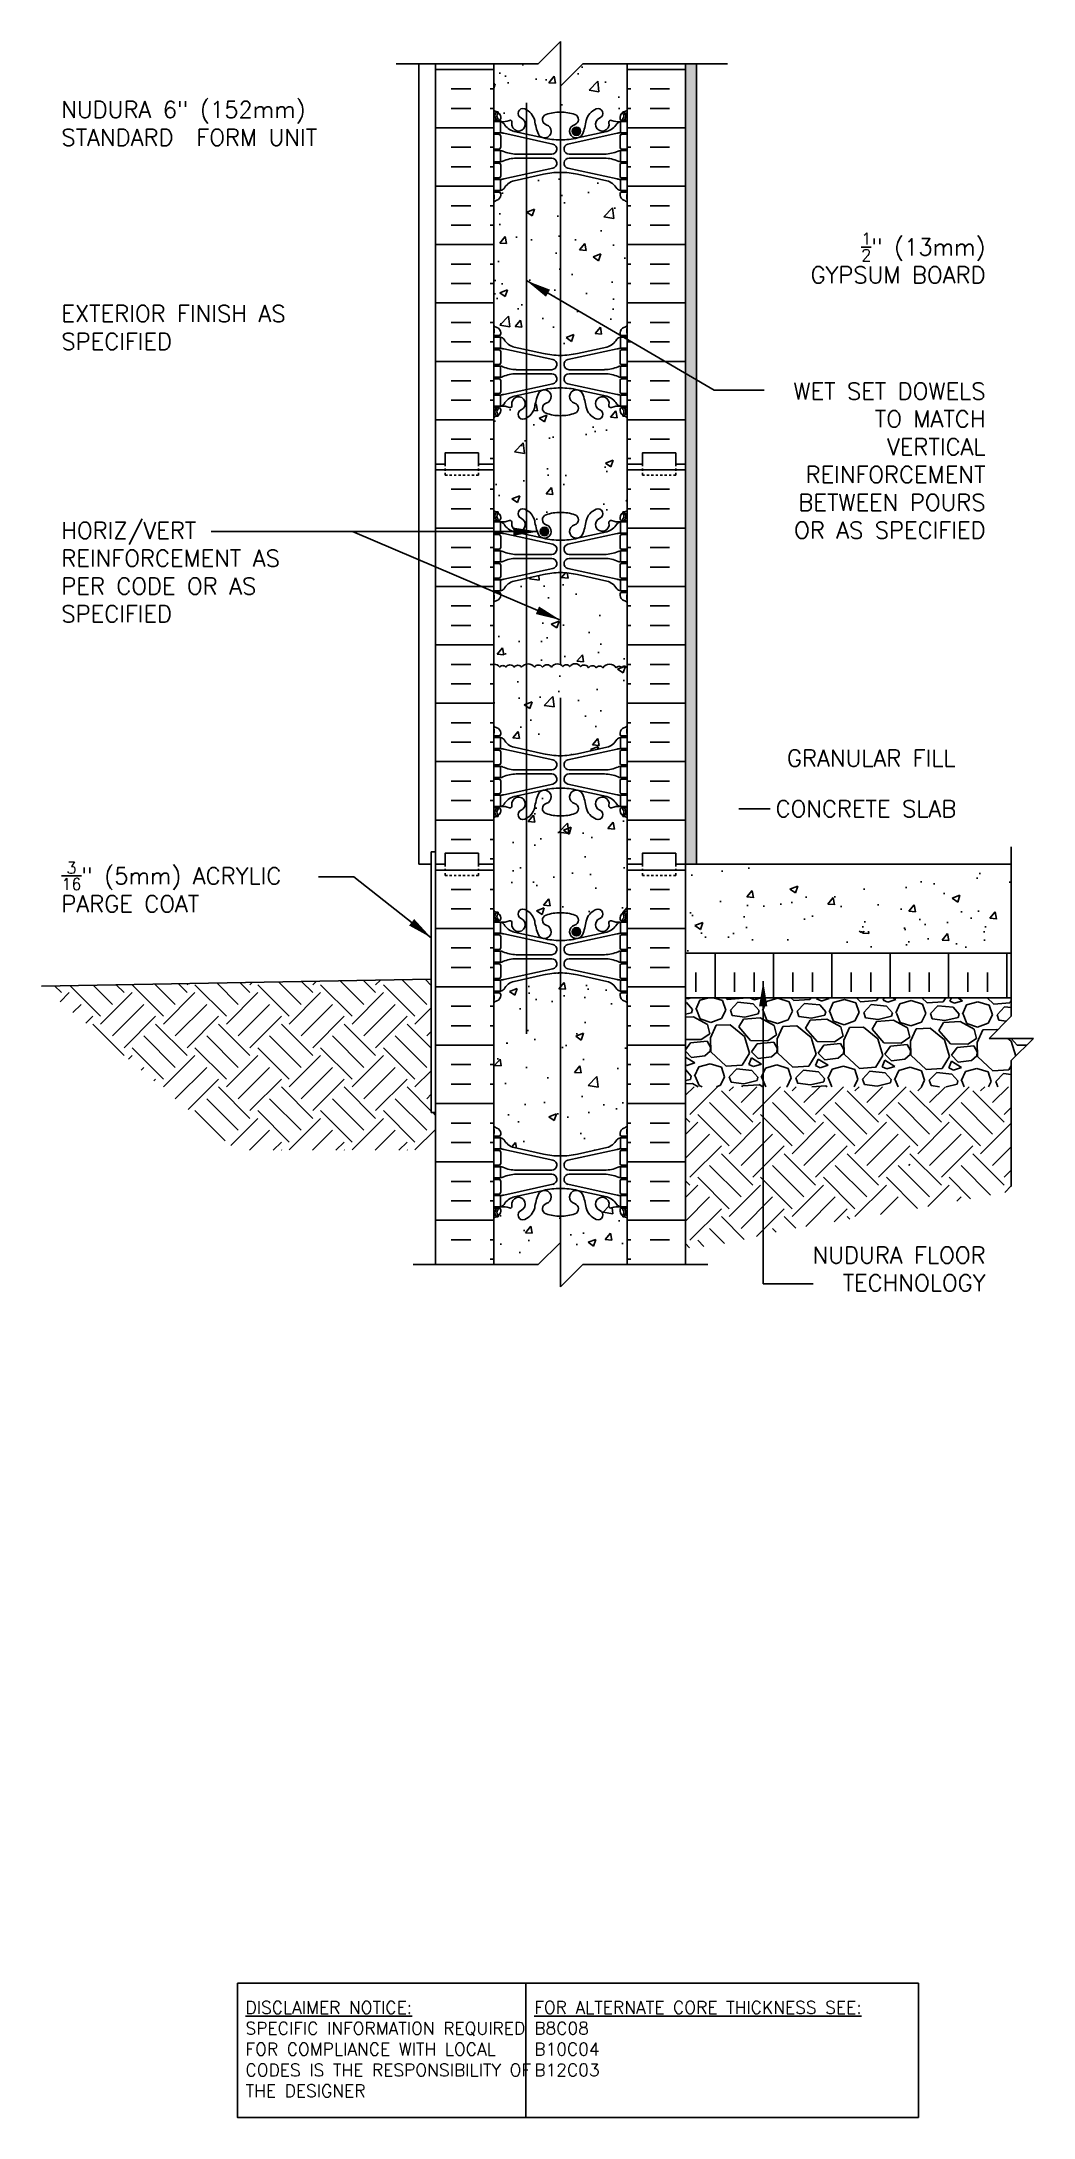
# Model space of a CAD drawing. Header units: inches. Extents: x -53.9 to -9.3, y -18.5 to 74.9.
import ezdxf
from ezdxf.enums import TextEntityAlignment as Align

# ---------------------------------------------------------------- set-up
doc = ezdxf.new("R2010")
doc.units = ezdxf.units.IN
doc.header["$MEASUREMENT"] = 0
doc.linetypes.add('DASHED2', pattern=[0.375, 0.25, -0.125])
doc.linetypes.add('DASHEDX2', pattern=[1.5, 1, -0.5])
for name, color, linetype in [('CUT PLANE', 9, 'Continuous'), ('HATCH', 12, 'Continuous'), ('line25', 2, 'Continuous'), ('LINE3', 3, 'Continuous'), ('LINE50', 5, 'Continuous'), ('LINE9', 9, 'Continuous'), ('TEXT', 4, 'Continuous'), ('Web_Edge', 9, 'Continuous')]:
    doc.layers.add(name, color=color, linetype=linetype)
doc.styles.add('DIM', font='romans.shx', dxfattribs={"width": 0.7})
doc.styles.add('ROMANS', font='romans.shx', dxfattribs={"height": 1.125})
doc.styles.get("Standard").update_dxf_attribs({"font": 'romans.shx', "height": 1.125})
doc.dimstyles.new('ext_12', dxfattribs={"dimscale": 12, "dimtxt": 0.09375, "dimasz": 0.09375, "dimexe": 0.09375, "dimexo": 0.0625, "dimgap": 0.0625, "dimtad": 1, "dimdec": 1, "dimzin": 3, "dimdsep": 46, "dimlunit": 4, "dimtxsty": 'DIM', "dimcen": 0.09, "dimdle": 0.09375, "dimclrt": 4, "dimadec": 0, "dimazin": 0, "dimtfac": 1, "dimtdec": 1, "dimtmove": 2, "dimatfit": 3, "dimfxl": 1, "dimfrac": 2, "dimtolj": 1, "dimtzin": 0, "dimarcsym": 0})

msp = doc.modelspace()

# ---------------------------------------------------------------- texts
at = {"layer": 'TEXT', "style": 'ROMANS'}
for s, p in [(' GRANULAR FILL', (-20.906, 42.654)), (' CONCRETE SLAB', (-21.418, 40.383))]:
    msp.add_text(s, height=0.75, dxfattribs=at).set_placement(p, align=Align.MIDDLE_LEFT)
at = {"layer": 'TEXT', "insert": (-53.042, 71.198), "char_height": 0.75, "width": 12.96959, "attachment_point": 4, "style": 'ROMANS'}
msp.add_mtext('NUDURA 6" (152mm) STANDARD  FORM UNIT', dxfattribs=at)
at = {"layer": 'TEXT', "linetype": 'DASHEDX2', "char_height": 0.75, "style": 'ROMANS'}
for s, insert, width, attachment_point in [('\\A1; {\\H0.7x;\\S1/2;}" (13mm) GYPSUM BOARD', (-11.456, 65.142), 10.16974, 6), ('EXTERIOR FINISH AS SPECIFIED', (-53.042, 62.021), 11.118, 4), ('WET SET DOWELS TO MATCH VERTICAL REINFORCEMENT BETWEEN POURS OR AS SPECIFIED', (-11.456, 56.033), 10.16974, 6), ('HORIZ/VERT REINFORCEMENT AS PER CODE OR AS SPECIFIED', (-53.042, 51.021), 11.118, 4), ('\\A1;{\\H0.7x;\\S3/16;}" (5mm) ACRYLIC PARGE COAT', (-53.042, 36.859), 11.118, 4), ('NUDURA FLOOR TECHNOLOGY', (-11.456, 19.685), 10.16974, 6)]:
    msp.add_mtext(s, dxfattribs=dict(at, insert=insert, width=width, attachment_point=attachment_point))
at = {"layer": 'TEXT', "char_height": 0.5625, "attachment_point": 4}
for s, insert, width in [('{\\LDISCLAIMER NOTICE:}\\PSPECIFIC INFORMATION REQUIRED FOR COMPLIANCE WITH LOCAL CODES IS THE RESPONSIBILITY OF THE DESIGNER', (-44.755, -15.399), 14.00235), ('{\\L\\PFOR ALTERNATE CORE THICKNESS SEE:\\P}B8C08\\PB10C04\\PB12C03', (-31.763, -14.459), 23.33295)]:
    msp.add_mtext(s, dxfattribs=dict(at, insert=insert, width=width))

# ---------------------------------------------------------------- hatches: boundary and pattern name
h = msp.add_hatch()
h.set_pattern_fill('AR-CONC', color=12, scale=0.02, style=0)
h.set_pattern_definition([(50, (-1264.601, -69.183), (3.6436934, -0.318782), [0.381, -4.191]), (355, (-1264.601, -69.183), (-0.704857, 3.821133), [0.3048, -3.3528]), (100.451, (-1264.2972, -69.2095), (2.93885, 3.502334), [0.3238, -3.5618]), (46.1842, (-1264.601, -68.167), (5.421581, -0.840847), [0.5715, -6.2865]), (96.6356, (-1264.149, -68.237), (4.748085, 4.948511), [0.4857, -5.3427]), (351.184, (-1264.601, -68.167), (4.748092, 4.948502), [0.4572, -5.0292]), (21, (-1264.093, -68.421), (3.0322976, -2.0453104), [0.381, -4.191]), (326, (-1264.093, -68.421), (1.236041, 3.683759), [0.3048, -3.3528]), (71.4514, (-1263.8402, -68.5913), (4.26833, 1.638457), [0.3238, -3.5618]), (37.5, (-1264.6009, -69.1829), (0.061772, 1.6911008), [0, -3.31216, 0, -3.4036, 0, -3.3655]), (7.5, (-1264.6009, -69.1829), (1.3363933, 2.0036115), [0, -1.94056, 0, -3.23596, 0, -1.2827]), (327.5, (-1265.7337, -69.1829), (2.7118119, -0.1145749), [0, -1.27, 0, -3.9624, 0, -5.2578]), (317.5, (-1266.2417, -69.183), (2.9625836, 0.50853), [0, -1.651, 0, -2.63144, 0, -3.7338])])
h.paths.add_polyline_path([(-10.299, 37.882), (-23.626, 37.882), (-23.626, 35.14), (-23.626, 34.882), (-10.299, 34.882)])
h.paths.add_polyline_path([(-23.626, 37.882), (-24.959, 37.882), (-24.959, 34.882), (-23.626, 34.882), (-23.626, 35.14)])
h = msp.add_hatch()
h.set_pattern_fill('AR-CONC', color=12, scale=0.5, style=0)
h.paths.add_polyline_path([(-23.83, 34.882), (-24.959, 34.882), (-24.959, 33.882), (-23.83, 33.882)])
h = msp.add_hatch()
h.set_pattern_fill('AR-CONC', color=12, scale=0.5, style=0)
h.paths.add_polyline_path([(-10.299, 33.882), (-10.299, 34.882), (-23.83, 34.882), (-23.83, 33.882)])
at = {"layer": 'HATCH'}
h = msp.add_hatch(dxfattribs=at)
h.set_pattern_fill('AR-CONC', color=256, scale=0.5)
h.paths.add_polyline_path([(-27.584, 73.882), (-29.584, 73.882), (-30.584, 72.882), (-30.584, 71.708, -0.082755), (-29.936, 71.6, -0.735593), (-29.949, 71.142, 1.553132), (-29.59, 70.717, 0.053157), (-29.425, 71.331, -0.24438), (-28.976, 71.852, -1), (-28.813, 71.444, 2.182095), (-28.403, 71.231, -0.601435), (-28.283, 71.336, 0.10046), (-27.889, 71.279), (-27.784, 71.279), (-27.784, 71.349), (-27.832, 71.349, -0.414214), (-27.894, 71.411), (-27.894, 71.479, -0.249069), (-27.784, 71.686), (-27.784, 71.727), (-27.694, 71.727, 0.064398), (-27.584, 71.793)])
h.paths.add_polyline_path([(-29.678, 70.848, -1), (-30.053, 70.848, -1)], flags=16)
h.paths.add_polyline_path([(-30.584, 72.882), (-30.584, 73.882), (-30.584, 74.882), (-31.584, 73.882), (-33.584, 73.882), (-33.584, 71.793, 0.064398), (-33.474, 71.727), (-33.384, 71.727), (-33.384, 71.686, -0.249069), (-33.274, 71.479), (-33.274, 71.411, -0.414214), (-33.337, 71.349), (-33.384, 71.349), (-33.384, 71.279), (-33.279, 71.279, 0.10046), (-32.886, 71.336, -0.601435), (-32.766, 71.231, 2.182095), (-32.356, 71.444, -1), (-32.193, 71.852, -0.24438), (-31.744, 71.331, 0.053157), (-31.578, 70.717, 1.553132), (-31.22, 71.142, -0.735593), (-31.233, 71.6, -0.082755), (-30.584, 71.708)])
h.paths.add_polyline_path([(-32.116, 68.742), (-32.674, 68.62, 0.196323), (-33.124, 68.273, -0.188973), (-33.279, 68.179), (-33.384, 68.179), (-33.384, 68.109), (-33.337, 68.109, -0.414214), (-33.274, 68.046), (-33.274, 67.979, -0.317837), (-33.441, 67.743, 0.082415), (-33.584, 67.664), (-33.584, 62.101, 0.082415), (-33.441, 62.022, -0.317837), (-33.274, 61.786), (-33.274, 61.719, -0.414214), (-33.337, 61.656), (-33.384, 61.656), (-33.384, 61.586), (-33.279, 61.586, -0.188973), (-33.124, 61.491, 0.196323), (-32.674, 61.145), (-32.116, 61.022)])
h.paths.add_polyline_path([(-30.584, 68.999, 0.057795), (-31.353, 68.91), (-32.116, 68.742), (-32.116, 61.022), (-31.353, 60.855, 0.057795), (-30.584, 60.766)])
h.paths.add_polyline_path([(-27.584, 67.664, 0.082415), (-27.728, 67.743, -0.317837), (-27.894, 67.979), (-27.894, 68.046, -0.414214), (-27.832, 68.109), (-27.784, 68.109), (-27.784, 68.179), (-27.889, 68.179, -0.188973), (-28.045, 68.273, 0.196323), (-28.494, 68.62), (-29.816, 68.91, 0.057795), (-30.584, 68.999), (-30.584, 60.766, 0.057795), (-29.816, 60.855), (-28.494, 61.145, 0.196323), (-28.045, 61.491, -0.188973), (-27.889, 61.586), (-27.784, 61.586), (-27.784, 61.656), (-27.832, 61.656, -0.414214), (-27.894, 61.719), (-27.894, 61.786, -0.317837), (-27.728, 62.022, 0.082415), (-27.584, 62.101)])
h.paths.add_polyline_path([(-30.584, 58.057, -0.082755), (-31.233, 58.165, -0.735593), (-31.22, 58.623, 1.553132), (-31.578, 59.047, 0.053157), (-31.744, 58.433, -0.214613), (-32.116, 57.948), (-32.116, 53.817, -0.214613), (-31.744, 53.331, 0.053157), (-31.578, 52.717, 1.553132), (-31.22, 53.142, -0.735593), (-31.233, 53.6, -0.082755), (-30.584, 53.708)])
h.paths.add_polyline_path([(-31.115, 52.848, -1), (-31.49, 52.848, -1)], flags=16)
h.paths.add_polyline_path([(-27.584, 57.971, 0.064398), (-27.694, 58.037), (-27.784, 58.037), (-27.784, 58.079, -0.249069), (-27.894, 58.286), (-27.894, 58.354, -0.414214), (-27.832, 58.416), (-27.784, 58.416), (-27.784, 58.486), (-27.889, 58.486, 0.10046), (-28.283, 58.429, -0.601435), (-28.403, 58.534, 2.182095), (-28.813, 58.321, -1), (-28.976, 57.912, -0.24438), (-29.425, 58.433, 0.053157), (-29.59, 59.047, 1.553132), (-29.949, 58.623, -0.735593), (-29.936, 58.165, -0.082755), (-30.584, 58.057), (-30.584, 53.708, -0.082755), (-29.936, 53.6, -0.735593), (-29.949, 53.142, 1.553132), (-29.59, 52.717, 0.053157), (-29.425, 53.331, -0.24438), (-28.976, 53.852, -1), (-28.813, 53.444, 2.182095), (-28.403, 53.231, -0.601435), (-28.283, 53.336, 0.10046), (-27.889, 53.279), (-27.784, 53.279), (-27.784, 53.349), (-27.832, 53.349, -0.414214), (-27.894, 53.411), (-27.894, 53.479, -0.249069), (-27.784, 53.686), (-27.784, 53.727), (-27.694, 53.727, 0.064398), (-27.584, 53.793), (-27.584, 55.882)])
h.paths.add_polyline_path([(-32.116, 57.948, -0.028283), (-32.193, 57.912, -1), (-32.356, 58.321, 2.182095), (-32.766, 58.534, -0.601435), (-32.886, 58.429, 0.10046), (-33.279, 58.486), (-33.384, 58.486), (-33.384, 58.416), (-33.337, 58.416, -0.414214), (-33.274, 58.354), (-33.274, 58.286, -0.249069), (-33.384, 58.079), (-33.384, 58.037), (-33.474, 58.037, 0.064398), (-33.584, 57.971), (-33.584, 55.882), (-33.584, 53.793, 0.064398), (-33.474, 53.727), (-33.384, 53.727), (-33.384, 53.686, -0.249069), (-33.274, 53.479), (-33.274, 53.411, -0.414214), (-33.337, 53.349), (-33.384, 53.349), (-33.384, 53.279), (-33.279, 53.279, 0.10046), (-32.886, 53.336, -0.601435), (-32.766, 53.231, 2.182095), (-32.356, 53.444, -1), (-32.193, 53.852, -0.028283), (-32.116, 53.817)])
h.paths.add_polyline_path([(-32.116, 50.742), (-32.674, 50.62, 0.196323), (-33.124, 50.273, -0.188973), (-33.279, 50.179), (-33.384, 50.179), (-33.384, 50.109), (-33.337, 50.109, -0.414214), (-33.274, 50.046), (-33.274, 49.979, -0.317837), (-33.441, 49.743, 0.082415), (-33.584, 49.664), (-33.584, 46.882, -0.254004), (-33.317, 46.749, -0.520567), (-33.048, 46.749, -0.520567), (-32.663, 46.749, -0.520567), (-32.33, 46.749, -0.188294), (-32.116, 46.891)])
h.paths.add_polyline_path([(-30.584, 50.999, 0.057795), (-31.353, 50.91), (-32.116, 50.742), (-32.116, 46.891, -0.302611), (-31.753, 46.749, -0.520567), (-31.394, 46.749, -0.520567), (-30.983, 46.749, -0.379049), (-30.584, 46.866)], flags=17)
h.paths.add_polyline_path([(-27.584, 49.664, 0.082415), (-27.728, 49.743, -0.317837), (-27.894, 49.979), (-27.894, 50.046, -0.414214), (-27.832, 50.109), (-27.784, 50.109), (-27.784, 50.179), (-27.889, 50.179, -0.188973), (-28.045, 50.273, 0.196323), (-28.494, 50.62), (-29.816, 50.91, 0.057795), (-30.584, 50.999), (-30.584, 46.866, 0.379049), (-30.983, 46.749, 0.520567), (-31.394, 46.749, 0.520567), (-31.753, 46.749, 0.302611), (-32.116, 46.891), (-32.116, 43.022), (-31.353, 42.855, 0.057795), (-30.584, 42.766, 0.057795), (-29.816, 42.855), (-28.494, 43.145, 0.196323), (-28.045, 43.491, -0.188973), (-27.889, 43.586), (-27.784, 43.586), (-27.784, 43.656), (-27.832, 43.656, -0.414214), (-27.894, 43.719), (-27.894, 43.786, -0.317837), (-27.728, 44.022, 0.082415), (-27.584, 44.101)])
h.paths.add_polyline_path([(-32.116, 46.891, 0.188294), (-32.33, 46.749, 0.520567), (-32.663, 46.749, 0.520567), (-33.048, 46.749, 0.520567), (-33.317, 46.749, 0.254004), (-33.584, 46.882), (-33.584, 44.101, 0.082415), (-33.441, 44.022, -0.317837), (-33.274, 43.786), (-33.274, 43.719, -0.414214), (-33.337, 43.656), (-33.384, 43.656), (-33.384, 43.586), (-33.279, 43.586, -0.188973), (-33.124, 43.491, 0.196323), (-32.674, 43.145), (-32.116, 43.022)])
h.paths.add_polyline_path([(-32.116, 39.948, -0.028283), (-32.193, 39.912, -1), (-32.356, 40.321, 2.182095), (-32.766, 40.534, -0.601435), (-32.886, 40.429, 0.10046), (-33.279, 40.486), (-33.384, 40.486), (-33.384, 40.416), (-33.337, 40.416, -0.414214), (-33.274, 40.354), (-33.274, 40.286, -0.249069), (-33.384, 40.079), (-33.384, 40.037), (-33.474, 40.037, 0.064398), (-33.584, 39.971), (-33.584, 37.882), (-33.584, 35.793, 0.064398), (-33.474, 35.727), (-33.384, 35.727), (-33.384, 35.686, -0.249069), (-33.274, 35.479), (-33.274, 35.411, -0.414214), (-33.337, 35.349), (-33.384, 35.349), (-33.384, 35.279), (-33.279, 35.279, 0.10046), (-32.886, 35.336, -0.601435), (-32.766, 35.231, 2.182095), (-32.356, 35.444, -1), (-32.193, 35.852, -0.028283), (-32.116, 35.817)])
h.paths.add_polyline_path([(-30.584, 40.057, -0.082755), (-31.233, 40.165, -0.735593), (-31.22, 40.623, 1.553132), (-31.578, 41.047, 0.053157), (-31.744, 40.433, -0.214613), (-32.116, 39.948), (-32.116, 35.817, -0.214613), (-31.744, 35.331, 0.053157), (-31.578, 34.717, 1.553132), (-31.22, 35.142, -0.735593), (-31.233, 35.6, -0.082755), (-30.584, 35.708)])
h.paths.add_polyline_path([(-27.584, 37.882), (-27.584, 39.971, 0.064398), (-27.694, 40.037), (-27.784, 40.037), (-27.784, 40.079, -0.249069), (-27.894, 40.286), (-27.894, 40.354, -0.414214), (-27.832, 40.416), (-27.784, 40.416), (-27.784, 40.486), (-27.889, 40.486, 0.10046), (-28.283, 40.429, -0.601435), (-28.403, 40.534, 2.182095), (-28.813, 40.321, -1), (-28.976, 39.912, -0.24438), (-29.425, 40.433, 0.053157), (-29.59, 41.047, 1.553132), (-29.949, 40.623, -0.735593), (-29.936, 40.165, -0.082755), (-30.584, 40.057), (-30.584, 35.708, -0.082755), (-29.936, 35.6, -0.735593), (-29.949, 35.142, 1.553132), (-29.59, 34.717, 0.053157), (-29.425, 35.331, -0.24438), (-28.976, 35.852, -1), (-28.813, 35.444, 2.182095), (-28.403, 35.231, -0.601435), (-28.283, 35.336, 0.10046), (-27.889, 35.279), (-27.784, 35.279), (-27.784, 35.349), (-27.832, 35.349, -0.414214), (-27.894, 35.411), (-27.894, 35.479, -0.249069), (-27.784, 35.686), (-27.784, 35.727), (-27.694, 35.727, 0.064398), (-27.584, 35.793)])
h.paths.add_polyline_path([(-29.678, 34.848, -1), (-30.053, 34.848, -1)], flags=16)
h.paths.add_polyline_path([(-30.584, 32.999, 0.057795), (-31.353, 32.91), (-32.674, 32.62, 0.196323), (-33.124, 32.273, -0.188973), (-33.279, 32.179), (-33.384, 32.179), (-33.384, 32.109), (-33.337, 32.109, -0.414214), (-33.274, 32.046), (-33.274, 31.979, -0.317837), (-33.441, 31.743, 0.082415), (-33.584, 31.664), (-33.584, 26.101, 0.082415), (-33.441, 26.022, -0.317837), (-33.274, 25.786), (-33.274, 25.719, -0.414214), (-33.337, 25.656), (-33.384, 25.656), (-33.384, 25.586), (-33.279, 25.586, -0.188973), (-33.124, 25.491, 0.196323), (-32.674, 25.145), (-31.353, 24.855, 0.057795), (-30.584, 24.766)])
h.paths.add_polyline_path([(-27.584, 31.664, 0.082415), (-27.728, 31.743, -0.317837), (-27.894, 31.979), (-27.894, 32.046, -0.414214), (-27.832, 32.109), (-27.784, 32.109), (-27.784, 32.179), (-27.889, 32.179, -0.188973), (-28.045, 32.273, 0.196323), (-28.494, 32.62), (-29.816, 32.91, 0.057795), (-30.584, 32.999), (-30.584, 24.766, 0.057795), (-29.816, 24.855), (-28.494, 25.145, 0.196323), (-28.045, 25.491, -0.188973), (-27.889, 25.586), (-27.784, 25.586), (-27.784, 25.656), (-27.832, 25.656, -0.414214), (-27.894, 25.719), (-27.894, 25.786, -0.317837), (-27.728, 26.022, 0.082415), (-27.584, 26.101)])
h.paths.add_polyline_path([(-30.584, 22.057, -0.082755), (-31.233, 22.165, -0.735593), (-31.22, 22.623, 1.553132), (-31.578, 23.047, 0.053157), (-31.744, 22.433, -0.24438), (-32.193, 21.912, -1), (-32.356, 22.321, 2.182095), (-32.766, 22.534, -0.601435), (-32.886, 22.429, 0.10046), (-33.279, 22.486), (-33.384, 22.486), (-33.384, 22.416), (-33.337, 22.416, -0.414214), (-33.274, 22.354), (-33.274, 22.286, -0.249069), (-33.384, 22.079), (-33.384, 22.037), (-33.474, 22.037, 0.064398), (-33.584, 21.971), (-33.584, 19.882), (-31.584, 19.882), (-30.584, 20.882)])
h.paths.add_polyline_path([(-27.584, 21.971, 0.064398), (-27.694, 22.037), (-27.784, 22.037), (-27.784, 22.079, -0.249069), (-27.894, 22.286), (-27.894, 22.354, -0.414214), (-27.832, 22.416), (-27.784, 22.416), (-27.784, 22.486), (-27.889, 22.486, 0.10046), (-28.283, 22.429, -0.601435), (-28.403, 22.534, 2.182095), (-28.813, 22.321, -1), (-28.976, 21.912, -0.24438), (-29.425, 22.433, 0.053157), (-29.59, 23.047, 1.553132), (-29.949, 22.623, -0.735593), (-29.936, 22.165, -0.082755), (-30.584, 22.057), (-30.584, 20.882), (-30.584, 19.882), (-30.584, 18.882), (-29.584, 19.882), (-27.584, 19.882)])
h = msp.add_hatch(dxfattribs=at)
h.set_pattern_fill('INSUL', color=256, scale=7, style=0)
h.set_pattern_definition([(0, (-2959.746, -341.1271), (0, 2.625), []), (0, (-2959.746, -340.2521), (0, 2.625), [0.875, -0.875]), (0, (-2959.746, -339.3771), (0, 2.625), [0.875, -0.875])])
h.paths.add_polyline_path([(-36.209, 55.882), (-35.772, 55.882), (-35.772, 56.382), (-34.272, 56.382), (-34.272, 55.882), (-33.584, 55.882), (-33.584, 73.882), (-34.272, 73.882), (-34.272, 74.382), (-35.772, 74.382), (-35.772, 73.882), (-36.209, 73.882)])
h = msp.add_hatch(dxfattribs=at)
h.set_pattern_fill('INSUL', color=256, scale=7, style=0)
h.set_pattern_definition([(180, (2898.5772, -341.1271), (0, 2.625), []), (180, (2898.5772, -340.2521), (0, 2.625), [0.875, -0.875]), (180, (2898.5772, -339.3771), (0, 2.625), [0.875, -0.875])])
h.paths.add_polyline_path([(-24.959, 55.882), (-25.397, 55.882), (-25.397, 56.382), (-26.897, 56.382), (-26.897, 55.882), (-27.584, 55.882), (-27.584, 73.882), (-26.897, 73.882), (-26.897, 74.382), (-25.397, 74.382), (-25.397, 73.882), (-24.959, 73.882)])
h = msp.add_hatch(dxfattribs=at)
h.set_pattern_fill('AR-SAND', color=256, scale=0.25, style=0)
h.paths.add_polyline_path([(-24.459, 73.882), (-24.959, 73.882), (-24.959, 55.882), (-24.959, 37.882), (-24.459, 37.882)])
h = msp.add_hatch(dxfattribs=at)
h.set_pattern_fill('INSUL', color=256, scale=7, style=0)
h.set_pattern_definition([(0, (-2959.746, -359.1271), (0, 2.625), []), (0, (-2959.746, -358.2521), (0, 2.625), [0.875, -0.875]), (0, (-2959.746, -357.3771), (0, 2.625), [0.875, -0.875])])
h.paths.add_polyline_path([(-36.209, 37.882), (-35.772, 37.882), (-35.772, 38.382), (-34.272, 38.382), (-34.272, 37.882), (-33.584, 37.882), (-33.584, 55.882), (-34.272, 55.882), (-34.272, 56.382), (-35.772, 56.382), (-35.772, 55.882), (-36.209, 55.882)])
h = msp.add_hatch(dxfattribs=at)
h.set_pattern_fill('INSUL', color=256, scale=7, style=0)
h.set_pattern_definition([(180, (2898.5772, -359.1271), (0, 2.625), []), (180, (2898.5772, -358.2521), (0, 2.625), [0.875, -0.875]), (180, (2898.5772, -357.3771), (0, 2.625), [0.875, -0.875])])
h.paths.add_polyline_path([(-24.959, 37.882), (-25.397, 37.882), (-25.397, 38.382), (-26.897, 38.382), (-26.897, 37.882), (-27.584, 37.882), (-27.584, 55.882), (-26.897, 55.882), (-26.897, 56.382), (-25.397, 56.382), (-25.397, 55.882), (-24.959, 55.882)])
h = msp.add_hatch(dxfattribs=at)
h.set_pattern_fill('INSUL', color=256, scale=7, style=0)
h.set_pattern_definition([(0, (-2959.746, -377.1271), (0, 2.625), []), (0, (-2959.746, -376.2521), (0, 2.625), [0.875, -0.875]), (0, (-2959.746, -375.3771), (0, 2.625), [0.875, -0.875])])
h.paths.add_polyline_path([(-36.209, 19.882), (-35.772, 19.882), (-35.772, 20.382), (-34.272, 20.382), (-34.272, 19.882), (-33.584, 19.882), (-33.584, 37.882), (-34.272, 37.882), (-34.272, 38.382), (-35.772, 38.382), (-35.772, 37.882), (-36.209, 37.882)])
h = msp.add_hatch(dxfattribs=at)
h.set_pattern_fill('INSUL', color=256, scale=7, style=0)
h.set_pattern_definition([(180, (2898.5772, -377.1271), (0, 2.625), []), (180, (2898.5772, -376.2521), (0, 2.625), [0.875, -0.875]), (180, (2898.5772, -375.3771), (0, 2.625), [0.875, -0.875])])
h.paths.add_polyline_path([(-24.959, 19.882), (-25.397, 19.882), (-25.397, 20.382), (-26.897, 20.382), (-26.897, 19.882), (-27.584, 19.882), (-27.584, 37.882), (-26.897, 37.882), (-26.897, 38.382), (-25.397, 38.382), (-25.397, 37.882), (-24.959, 37.882)])
h = msp.add_hatch(dxfattribs=at)
h.set_pattern_fill('INSUL', color=256, scale=7, angle=90, style=0)
h.set_pattern_definition([(270, (-7e-15, 62.7647), (-2.625, -2e-16), []), (270, (-0.875, 62.7647), (-2.625, -2e-16), [0.875, -0.875]), (270, (-1.75, 62.7647), (-2.625, -2e-16), [0.875, -0.875])])
h.paths.add_polyline_path([(-10.299, 33.882), (-10.299, 31.882), (-24.959, 31.882), (-24.959, 33.882)])
h = msp.add_hatch(dxfattribs=at)
h.set_pattern_fill('EARTH', color=256, scale=8, angle=45, style=0)
h.set_pattern_definition([(45, (-47.3858, 7.0076), (2e-16, 2.82843), [2, -2]), (45, (-47.9161, 7.5379), (2e-16, 2.82843), [2, -2]), (45, (-48.4464, 8.0682), (2e-16, 2.82843), [2, -2]), (135, (-48.4464, 8.4218), (-2.82843, 4e-16), [2, -2]), (135, (-47.9161, 8.9521), (-2.82843, 4e-16), [2, -2]), (135, (-47.3858, 9.4824), (-2.82843, 4e-16), [2, -2])])
h.paths.add_polyline_path([(-36.397, 32.716), (-53.935, 32.41), (-45.164, 25.023), (-36.209, 25.023), (-36.209, 26.716), (-36.397, 26.716)])
h.paths.add_polyline_path([(-52.409, 23.912), (-44.052, 23.912), (-44.052, 25.626), (-52.409, 25.626)], flags=9)
at = {"layer": 'LINE3'}
for points in [[(-29.678, 70.848, 1), (-30.053, 70.848, 1)], [(-31.115, 52.848, 1), (-31.49, 52.848, 1)], [(-29.678, 34.848, 1), (-30.053, 34.848, 1)]]:
    msp.add_hatch(color=256, dxfattribs=at).paths.add_polyline_path(points)

# ---------------------------------------------------------------- linework, layer by layer
at = {"layer": 'CUT PLANE'}
for p, q in [((-30.584, 74.882), (-31.584, 73.882)), ((-30.584, 73.882), (-30.584, 74.882)), ((-37.977, 73.882), (-31.584, 73.882)), ((-30.584, 72.882), (-29.584, 73.882)), ((-30.584, 73.882), (-30.584, 72.882)), ((-29.584, 73.882), (-23.064, 73.882))]:
    msp.add_line(p, q, dxfattribs=at)
at = {"layer": 'HATCH'}
for p, q in [((-24.85, 31.84), (-24.943, 31.882)), ((-24.715, 31.882), (-24.85, 31.84)), ((-24.498, 31.354), (-24.311, 31.771)), ((-24.311, 31.771), (-23.906, 31.882)), ((-23.704, 31.882), (-23.291, 31.753)), ((-23.291, 31.753), (-23.148, 31.33)), ((-23.08, 31.809), (-23.157, 31.882)), ((-22.359, 31.857), (-23.08, 31.809)), ((-22.342, 31.882), (-22.359, 31.857)), ((-22.059, 31.882), (-22.058, 31.882)), ((-21.85, 31.788), (-22.059, 31.882)), ((-21.549, 31.882), (-21.85, 31.788)), ((-21.311, 31.719), (-20.799, 31.86)), ((-20.799, 31.86), (-20.291, 31.701)), ((-20.08, 31.757), (-20.213, 31.882)), ((-19.36, 31.805), (-20.08, 31.757)), ((-19.31, 31.882), (-19.359, 31.804)), ((-19.059, 31.829), (-19.037, 31.882)), ((-18.851, 31.736), (-19.059, 31.829)), ((-18.489, 31.849), (-18.851, 31.735)), ((-18.542, 31.882), (-18.489, 31.849)), ((-18.312, 31.666), (-17.799, 31.807)), ((-17.799, 31.807), (-17.292, 31.648)), ((-17.081, 31.705), (-17.269, 31.882)), ((-16.36, 31.752), (-17.081, 31.705)), ((-16.277, 31.882), (-16.36, 31.752)), ((-16.06, 31.777), (-16.015, 31.882)), ((-15.851, 31.683), (-16.06, 31.777)), ((-15.489, 31.797), (-15.851, 31.683)), ((-15.626, 31.882), (-15.489, 31.797)), ((-15.312, 31.614), (-14.8, 31.755)), ((-14.8, 31.755), (-14.292, 31.596)), ((-14.081, 31.652), (-14.325, 31.882)), ((-13.244, 31.882), (-13.36, 31.7)), ((-13.06, 31.724), (-12.994, 31.882)), ((-12.49, 31.744), (-12.852, 31.631)), ((-12.711, 31.882), (-12.49, 31.744)), ((-11.082, 31.6), (-11.381, 31.882)), ((-10.299, 31.744), (-10.361, 31.647)), ((-24.913, 31.661), (-24.959, 31.666)), ((-24.681, 31.207), (-24.959, 31.143)), ((-24.594, 31.025), (-24.959, 31.003)), ((-24.648, 31.357), (-24.913, 31.661)), ((-24.648, 31.357), (-24.681, 31.207)), ((-23.97, 30.685), (-24.594, 31.026)), ((-24.468, 31.353), (-24.296, 30.93)), ((-24.296, 30.93), (-23.818, 30.772)), ((-23.818, 30.772), (-23.335, 30.944)), ((-23.335, 30.944), (-23.148, 31.33)), ((-22.602, 31.681), (-22.938, 31.326)), ((-22.938, 31.327), (-22.853, 31.085)), ((-22.284, 31.015), (-22.853, 31.085)), ((-21.913, 31.609), (-22.602, 31.681)), ((-22.345, 30.926), (-22.561, 30.57)), ((-21.594, 30.973), (-22.345, 30.926)), ((-21.681, 31.155), (-22.284, 31.015)), ((-21.649, 31.304), (-21.913, 31.609)), ((-21.649, 31.304), (-21.681, 31.155)), ((-20.97, 30.632), (-21.594, 30.973)), ((-21.499, 31.302), (-21.311, 31.718)), ((-21.469, 31.301), (-21.296, 30.878)), ((-21.296, 30.878), (-20.819, 30.72)), ((-20.819, 30.72), (-20.336, 30.891)), ((-20.336, 30.891), (-20.149, 31.278)), ((-20.292, 31.701), (-20.149, 31.278)), ((-19.603, 31.628), (-19.939, 31.274)), ((-19.939, 31.274), (-19.853, 31.033)), ((-19.284, 30.963), (-19.853, 31.033)), ((-18.914, 31.557), (-19.603, 31.629)), ((-19.345, 30.874), (-19.562, 30.518)), ((-18.595, 30.921), (-19.346, 30.874)), ((-18.682, 31.102), (-19.284, 30.963)), ((-18.649, 31.252), (-18.914, 31.557)), ((-18.649, 31.252), (-18.682, 31.103)), ((-17.971, 30.58), (-18.595, 30.921)), ((-18.499, 31.249), (-18.312, 31.666)), ((-18.469, 31.249), (-18.297, 30.826)), ((-18.296, 30.826), (-17.819, 30.667)), ((-17.819, 30.667), (-17.336, 30.839)), ((-17.336, 30.839), (-17.149, 31.226)), ((-17.292, 31.648), (-17.149, 31.226)), ((-16.603, 31.576), (-16.939, 31.222)), ((-16.939, 31.222), (-16.854, 30.98)), ((-16.285, 30.911), (-16.853, 30.981)), ((-15.914, 31.504), (-16.603, 31.576)), ((-16.346, 30.822), (-16.562, 30.465)), ((-15.595, 30.868), (-16.346, 30.821)), ((-15.682, 31.05), (-16.285, 30.911)), ((-15.65, 31.2), (-15.914, 31.504)), ((-15.65, 31.2), (-15.682, 31.05)), ((-14.971, 30.528), (-15.595, 30.869)), ((-15.5, 31.197), (-15.312, 31.614)), ((-15.47, 31.196), (-15.297, 30.773)), ((-14.337, 30.787), (-14.15, 31.173)), ((-14.293, 31.596), (-14.15, 31.173)), ((-13.36, 31.7), (-14.081, 31.652)), ((-13.604, 31.523), (-13.94, 31.169)), ((-13.94, 31.17), (-13.854, 30.928)), ((-13.285, 30.858), (-13.854, 30.928)), ((-12.915, 31.452), (-13.604, 31.524)), ((-12.596, 30.816), (-13.347, 30.769)), ((-12.683, 30.998), (-13.285, 30.858)), ((-12.852, 31.631), (-13.06, 31.724)), ((-12.65, 31.147), (-12.915, 31.452)), ((-12.65, 31.147), (-12.683, 30.998)), ((-11.972, 30.475), (-12.596, 30.816)), ((-12.5, 31.145), (-12.313, 31.561)), ((-12.47, 31.144), (-12.297, 30.721)), ((-12.313, 31.561), (-11.8, 31.703)), ((-11.8, 31.703), (-11.293, 31.544)), ((-11.337, 30.734), (-11.15, 31.121)), ((-11.293, 31.543), (-11.15, 31.121)), ((-10.361, 31.647), (-11.082, 31.6)), ((-10.604, 31.471), (-10.94, 31.117)), ((-10.94, 31.117), (-10.855, 30.876)), ((-10.52, 30.835), (-10.854, 30.876)), ((-10.299, 31.44), (-10.604, 31.471)), ((-24.959, 30.012), (-24.252, 30)), ((-24.734, 29.858), (-23.983, 29.935)), ((-24.252, 29.999), (-23.857, 30.262)), ((-23.983, 29.935), (-23.838, 29.662)), ((-23.857, 30.263), (-23.97, 30.685)), ((-23.831, 30.082), (-23.581, 30.648)), ((-23.811, 29.452), (-23.83, 30.082)), ((-23.58, 30.648), (-22.95, 30.667)), ((-22.95, 30.667), (-22.299, 30.145)), ((-22.562, 30.57), (-22.032, 29.961)), ((-22.299, 30.146), (-22.072, 29.391)), ((-22.032, 29.961), (-21.252, 29.947)), ((-21.735, 29.806), (-20.983, 29.883)), ((-21.252, 29.947), (-20.858, 30.21)), ((-20.983, 29.882), (-20.838, 29.61)), ((-20.858, 30.21), (-20.97, 30.632)), ((-20.831, 30.029), (-20.581, 30.595)), ((-20.812, 29.399), (-20.831, 30.03)), ((-20.581, 30.596), (-19.95, 30.615)), ((-19.95, 30.615), (-19.299, 30.093)), ((-19.562, 30.518), (-19.033, 29.908)), ((-19.299, 30.093), (-19.073, 29.339)), ((-19.033, 29.908), (-18.253, 29.895)), ((-18.253, 29.894), (-17.858, 30.158)), ((-17.858, 30.158), (-17.971, 30.58)), ((-17.831, 29.977), (-17.582, 30.543)), ((-17.812, 29.347), (-17.831, 29.977)), ((-17.581, 30.543), (-16.951, 30.562)), ((-16.951, 30.562), (-16.3, 30.041)), ((-16.563, 30.465), (-16.033, 29.856)), ((-16.3, 30.041), (-16.073, 29.287)), ((-15.297, 30.773), (-14.82, 30.615)), ((-15.253, 29.842), (-14.859, 30.105)), ((-14.858, 30.106), (-14.971, 30.528)), ((-14.832, 29.925), (-14.582, 30.49)), ((-14.813, 29.295), (-14.832, 29.925)), ((-14.82, 30.615), (-14.337, 30.787)), ((-14.582, 30.491), (-13.951, 30.51)), ((-13.951, 30.51), (-13.3, 29.988)), ((-13.346, 30.769), (-13.563, 30.413)), ((-13.563, 30.413), (-13.034, 29.804)), ((-13.3, 29.988), (-13.073, 29.234)), ((-12.297, 30.721), (-11.82, 30.563)), ((-12.254, 29.79), (-11.859, 30.053)), ((-11.859, 30.053), (-11.972, 30.475)), ((-11.832, 29.872), (-11.583, 30.438)), ((-11.82, 30.563), (-11.337, 30.734)), ((-11.582, 30.439), (-10.952, 30.458)), ((-10.952, 30.458), (-10.921, 30.433)), ((-10.45, 30.056), (-10.301, 29.936)), ((-10.301, 29.936), (-10.097, 29.258)), ((-10.299, 30.056), (-10.034, 29.751)), ((-24.959, 29.533), (-24.734, 29.858)), ((-24.686, 29.197), (-24.959, 29.48)), ((-24.959, 29.216), (-24.54, 28.954)), ((-24.54, 28.954), (-24.902, 28.841)), ((-24.084, 29.276), (-24.686, 29.197)), ((-23.84, 29.483), (-24.084, 29.277)), ((-23.838, 29.662), (-23.841, 29.482)), ((-23.132, 28.81), (-23.811, 29.452)), ((-22.072, 29.391), (-22.411, 28.857)), ((-22.111, 28.882), (-21.986, 29.18)), ((-21.986, 29.18), (-21.541, 28.902)), ((-21.981, 29.45), (-21.735, 29.806)), ((-21.686, 29.145), (-21.981, 29.45)), ((-21.085, 29.224), (-21.686, 29.145)), ((-20.841, 29.43), (-21.085, 29.224)), ((-20.838, 29.61), (-20.841, 29.43)), ((-20.133, 28.757), (-20.812, 29.399)), ((-19.072, 29.339), (-19.412, 28.805)), ((-19.111, 28.83), (-18.986, 29.127)), ((-18.986, 29.127), (-18.541, 28.85)), ((-18.982, 29.397), (-18.735, 29.753)), ((-18.687, 29.092), (-18.982, 29.397)), ((-18.735, 29.753), (-17.984, 29.83)), ((-18.085, 29.172), (-18.687, 29.092)), ((-17.841, 29.378), (-18.085, 29.172)), ((-17.984, 29.83), (-17.838, 29.557)), ((-17.839, 29.558), (-17.842, 29.378)), ((-17.133, 28.705), (-17.812, 29.347)), ((-16.073, 29.287), (-16.412, 28.752)), ((-16.112, 28.777), (-15.987, 29.075)), ((-16.033, 29.856), (-15.253, 29.842)), ((-15.987, 29.075), (-15.541, 28.797)), ((-15.982, 29.345), (-15.736, 29.701)), ((-15.687, 29.04), (-15.982, 29.345)), ((-15.736, 29.701), (-14.984, 29.778)), ((-15.086, 29.119), (-15.687, 29.04)), ((-14.842, 29.326), (-15.085, 29.12)), ((-14.984, 29.778), (-14.839, 29.505)), ((-14.839, 29.505), (-14.842, 29.325)), ((-14.134, 28.653), (-14.813, 29.295)), ((-13.073, 29.234), (-13.412, 28.7)), ((-13.112, 28.725), (-12.987, 29.023)), ((-13.034, 29.804), (-12.254, 29.79)), ((-12.987, 29.023), (-12.542, 28.745)), ((-12.982, 29.293), (-12.736, 29.648)), ((-12.688, 28.988), (-12.982, 29.293)), ((-12.736, 29.649), (-11.985, 29.725)), ((-12.086, 29.067), (-12.688, 28.987)), ((-11.842, 29.273), (-12.086, 29.067)), ((-11.985, 29.725), (-11.839, 29.453)), ((-11.839, 29.453), (-11.843, 29.273)), ((-11.813, 29.242), (-11.832, 29.873)), ((-11.134, 28.6), (-11.813, 29.242)), ((-10.034, 29.751), (-9.611, 29.744)), ((-24.902, 28.841), (-24.959, 28.866)), ((-24.701, 28.357), (-24.959, 28.655)), ((-24.733, 28.208), (-24.959, 28.155)), ((-24.646, 28.026), (-24.959, 28.006)), ((-24.701, 28.357), (-24.733, 28.208)), ((-24.383, 27.882), (-24.646, 28.026)), ((-24.551, 28.354), (-24.363, 28.771)), ((-24.521, 28.354), (-24.348, 27.931)), ((-24.363, 28.771), (-23.851, 28.912)), ((-23.851, 28.912), (-23.343, 28.754)), ((-23.388, 27.944), (-23.201, 28.331)), ((-23.343, 28.753), (-23.201, 28.331)), ((-22.411, 28.857), (-23.132, 28.81)), ((-22.655, 28.681), (-22.991, 28.327)), ((-22.991, 28.327), (-22.905, 28.086)), ((-22.336, 28.016), (-22.905, 28.086)), ((-21.966, 28.609), (-22.655, 28.681)), ((-21.734, 28.155), (-22.336, 28.016)), ((-21.903, 28.788), (-22.111, 28.882)), ((-21.701, 28.305), (-21.966, 28.609)), ((-21.54, 28.902), (-21.903, 28.788)), ((-21.701, 28.305), (-21.734, 28.155)), ((-21.551, 28.302), (-21.364, 28.719)), ((-21.521, 28.302), (-21.35, 27.882)), ((-21.364, 28.719), (-20.851, 28.86)), ((-20.851, 28.86), (-20.344, 28.701)), ((-20.388, 27.892), (-20.201, 28.279)), ((-20.344, 28.701), (-20.201, 28.278)), ((-19.412, 28.805), (-20.133, 28.758)), ((-19.655, 28.629), (-19.991, 28.274)), ((-19.991, 28.275), (-19.905, 28.033)), ((-19.336, 27.964), (-19.905, 28.034)), ((-18.966, 28.557), (-19.655, 28.629)), ((-18.734, 28.103), (-19.337, 27.963)), ((-18.903, 28.736), (-19.111, 28.83)), ((-18.701, 28.252), (-18.966, 28.557)), ((-18.541, 28.85), (-18.903, 28.736)), ((-18.701, 28.252), (-18.734, 28.103)), ((-18.552, 28.25), (-18.364, 28.667)), ((-18.522, 28.249), (-18.372, 27.882)), ((-18.364, 28.667), (-17.852, 28.808)), ((-17.852, 28.808), (-17.344, 28.649)), ((-17.368, 27.882), (-17.202, 28.226)), ((-17.344, 28.649), (-17.202, 28.226)), ((-16.412, 28.753), (-17.133, 28.705)), ((-16.656, 28.576), (-16.992, 28.222)), ((-16.992, 28.222), (-16.906, 27.981)), ((-15.967, 28.505), (-16.656, 28.577)), ((-15.735, 28.05), (-16.337, 27.911)), ((-15.904, 28.684), (-16.112, 28.777)), ((-15.702, 28.2), (-15.967, 28.505)), ((-15.541, 28.797), (-15.903, 28.684)), ((-15.702, 28.2), (-15.734, 28.051)), ((-15.552, 28.197), (-15.365, 28.614)), ((-15.522, 28.197), (-15.394, 27.882)), ((-15.365, 28.614), (-14.852, 28.755)), ((-14.852, 28.755), (-14.345, 28.596)), ((-14.345, 28.596), (-14.202, 28.174)), ((-14.343, 27.882), (-14.202, 28.174)), ((-13.413, 28.7), (-14.134, 28.653)), ((-13.656, 28.524), (-13.992, 28.17)), ((-13.992, 28.17), (-13.906, 27.929)), ((-12.967, 28.452), (-13.656, 28.524)), ((-12.904, 28.631), (-13.112, 28.725)), ((-12.702, 28.148), (-12.967, 28.452)), ((-12.542, 28.745), (-12.904, 28.631)), ((-12.702, 28.148), (-12.735, 27.998)), ((-12.553, 28.145), (-12.365, 28.562)), ((-12.522, 28.145), (-12.415, 27.882)), ((-12.365, 28.562), (-11.853, 28.703)), ((-11.852, 28.703), (-11.345, 28.544)), ((-11.345, 28.544), (-11.203, 28.121)), ((-11.318, 27.882), (-11.203, 28.122)), ((-10.413, 28.648), (-11.134, 28.6)), ((-10.656, 28.471), (-10.993, 28.117)), ((-10.993, 28.118), (-10.909, 27.882)), ((-10.299, 28.435), (-10.656, 28.472)), ((-10.299, 28.827), (-10.413, 28.648)), ((-24.959, 27.495), (-24.572, 27.882)), ((-24.758, 26.635), (-23.511, 27.882)), ((-24.348, 27.931), (-24.202, 27.882)), ((-22.46, 25.751), (-23.874, 27.165)), ((-23.561, 27.882), (-23.388, 27.944)), ((-21.93, 26.281), (-23.344, 27.696)), ((-22.991, 27.696), (-22.804, 27.882)), ((-22.46, 27.165), (-21.743, 27.882)), ((-22.397, 27.927), (-22.424, 27.882)), ((-21.647, 27.973), (-22.398, 27.927)), ((-21.93, 26.635), (-20.683, 27.882)), ((-21.479, 27.882), (-21.647, 27.974)), ((-19.632, 25.751), (-21.046, 27.165)), ((-19.102, 26.281), (-20.516, 27.696)), ((-20.415, 27.882), (-20.388, 27.892)), ((-20.162, 27.696), (-19.975, 27.882)), ((-19.632, 27.165), (-18.915, 27.882)), ((-18.647, 27.921), (-19.267, 27.882)), ((-19.102, 26.635), (-17.854, 27.882)), ((-18.576, 27.882), (-18.647, 27.921)), ((-16.803, 25.751), (-18.218, 27.165)), ((-16.273, 26.281), (-17.687, 27.696)), ((-17.334, 27.696), (-17.147, 27.882)), ((-16.337, 27.911), (-16.906, 27.981)), ((-16.803, 27.165), (-16.086, 27.882)), ((-16.273, 26.635), (-15.026, 27.882)), ((-13.975, 25.751), (-15.389, 27.165)), ((-13.445, 26.281), (-14.859, 27.696)), ((-14.505, 27.696), (-14.319, 27.882)), ((-13.975, 27.165), (-13.258, 27.882)), ((-13.529, 27.882), (-13.906, 27.929)), ((-13.445, 26.635), (-12.197, 27.882)), ((-12.735, 27.998), (-13.235, 27.882)), ((-11.147, 25.751), (-12.561, 27.165)), ((-10.616, 26.281), (-12.03, 27.696)), ((-11.677, 27.696), (-11.49, 27.882)), ((-11.147, 27.165), (-10.43, 27.882)), ((-24.758, 26.281), (-24.959, 26.482)), ((-24.959, 25.727), (-24.405, 26.281)), ((-22.991, 25.221), (-24.405, 26.635)), ((-22.991, 24.867), (-21.576, 26.281)), ((-20.162, 25.221), (-21.576, 26.635)), ((-20.162, 24.867), (-18.748, 26.281)), ((-17.334, 25.221), (-18.748, 26.635)), ((-17.334, 24.867), (-15.92, 26.281)), ((-14.505, 25.221), (-15.92, 26.635)), ((-14.505, 24.867), (-13.091, 26.281)), ((-11.677, 25.221), (-13.091, 26.635)), ((-11.677, 24.867), (-10.299, 26.245)), ((-10.616, 26.635), (-10.299, 26.952)), ((-24.959, 24.666), (-23.874, 25.751)), ((-24.758, 23.807), (-23.344, 25.221)), ((-22.46, 24.337), (-21.046, 25.751)), ((-21.93, 23.807), (-20.516, 25.221)), ((-19.632, 24.337), (-18.218, 25.751)), ((-19.102, 23.807), (-17.687, 25.221)), ((-16.803, 24.337), (-15.389, 25.751)), ((-16.273, 23.807), (-14.859, 25.221)), ((-13.975, 24.337), (-12.561, 25.751)), ((-13.445, 23.807), (-12.03, 25.221)), ((-22.46, 22.923), (-23.874, 24.337)), ((-21.93, 23.453), (-23.344, 24.867)), ((-19.632, 22.923), (-21.046, 24.337)), ((-19.102, 23.453), (-20.516, 24.867)), ((-16.803, 22.923), (-18.218, 24.337)), ((-16.273, 23.453), (-17.687, 24.867)), ((-13.975, 22.923), (-15.389, 24.337)), ((-14.909, 24.342), (-14.859, 24.392)), ((-13.445, 23.453), (-14.859, 24.867)), ((-11.232, 23.009), (-12.561, 24.337)), ((-10.616, 23.453), (-12.03, 24.867)), ((-11.147, 24.337), (-10.299, 25.185)), ((-24.758, 23.453), (-24.959, 23.654)), ((-24.959, 22.898), (-24.405, 23.453)), ((-22.991, 22.392), (-24.405, 23.807)), ((-22.991, 22.039), (-21.576, 23.453)), ((-20.162, 22.392), (-21.576, 23.807)), ((-20.162, 22.039), (-18.748, 23.453)), ((-17.334, 22.392), (-18.748, 23.807)), ((-17.334, 22.039), (-15.92, 23.453)), ((-14.522, 22.41), (-15.92, 23.807)), ((-14.05, 22.495), (-13.091, 23.453)), ((-12.131, 22.846), (-13.091, 23.807)), ((-10.616, 23.807), (-10.299, 24.124)), ((-10.592, 23.124), (-10.299, 23.417)), ((-24.959, 21.838), (-23.874, 22.923)), ((-22.46, 21.508), (-21.046, 22.923)), ((-19.541, 21.599), (-18.218, 22.923)), ((-16.177, 22.135), (-15.389, 22.923)), ((-12.751, 22.733), (-12.561, 22.923)), ((-24.758, 20.978), (-23.344, 22.392)), ((-23.2, 20.834), (-23.874, 21.508)), ((-22.319, 21.014), (-23.344, 22.039)), ((-21.767, 21.141), (-20.516, 22.392)), ((-20.879, 21.342), (-21.046, 21.508)), ((-19.994, 21.517), (-20.516, 22.039)), ((-18.269, 21.811), (-17.687, 22.392)), ((-17.569, 21.92), (-17.687, 22.039)), ((-24.772, 20.638), (-24.959, 20.826)), ((-24.126, 20.699), (-24.405, 20.978))]:
    msp.add_line(p, q, dxfattribs=at)
msp.add_lwpolyline([(-33.584, 46.882, -0.254004), (-33.317, 46.749, -0.520567), (-33.048, 46.749, -0.520567), (-32.663, 46.749, -0.520567), (-32.33, 46.749, -0.520567), (-31.753, 46.749, -0.520567), (-31.394, 46.749, -0.520567), (-30.983, 46.749, -0.520567), (-30.47, 46.775, -0.520567), (-30.163, 46.775, -0.520567), (-29.675, 46.775, -0.520567), (-29.316, 46.723, -0.520567), (-28.97, 46.723, -0.520567), (-28.675, 46.723, -0.520567), (-28.072, 46.723, -0.520567), (-27.829, 46.723, -0.520567), (-27.611, 46.749)], format="xyb", dxfattribs=at)
at = {"layer": 'line25'}
for p, q in [((-33.584, 73.882), (-33.584, 55.882)), ((-27.584, 55.882), (-27.584, 73.882)), ((-33.584, 55.882), (-33.584, 37.882)), ((-27.584, 37.882), (-27.584, 55.882)), ((-33.584, 37.882), (-33.584, 19.882)), ((-27.584, 19.882), (-27.584, 37.882)), ((-24.959, 33.882), (-10.299, 33.882)), ((-24.959, 31.882), (-10.299, 31.882))]:
    msp.add_line(p, q, dxfattribs=at)
at = {"layer": 'LINE3'}
for p, q in [((-30.584, 46.866), (-30.584, 72.882)), ((-32.116, 30.265), (-32.116, 72.13)), ((-30.584, 45.366), (-30.584, 20.882))]:
    msp.add_line(p, q, dxfattribs=at)
for centre in [(-29.866, 70.848), (-31.303, 52.848), (-29.866, 34.848)]:
    msp.add_circle(centre, 0.188, dxfattribs=at)
at = {"layer": 'LINE50'}
for p, q in [((-36.209, 55.882), (-36.209, 73.882)), ((-24.959, 55.882), (-24.959, 73.882)), ((-36.209, 37.882), (-36.209, 55.882)), ((-24.959, 37.882), (-24.959, 55.882)), ((-36.209, 19.882), (-36.209, 37.882)), ((-24.959, 19.882), (-24.959, 37.882)), ((-24.959, 37.882), (-10.299, 37.882)), ((-53.935, 32.41), (-36.397, 32.716))]:
    msp.add_line(p, q, dxfattribs=at)
for points in [[(-33.584, 55.882), (-34.272, 55.882), (-34.272, 56.382), (-35.772, 56.382), (-35.772, 55.882), (-36.209, 55.882)], [(-36.209, 55.882), (-35.772, 55.882), (-35.772, 56.382), (-34.272, 56.382), (-34.272, 55.882), (-33.584, 55.882)], [(-27.584, 55.882), (-26.897, 55.882), (-26.897, 56.382), (-25.397, 56.382), (-25.397, 55.882), (-24.959, 55.882)], [(-24.959, 55.882), (-25.397, 55.882), (-25.397, 56.382), (-26.897, 56.382), (-26.897, 55.882), (-27.584, 55.882)], [(-36.209, 37.882), (-35.772, 37.882), (-35.772, 38.382), (-34.272, 38.382), (-34.272, 37.882), (-33.584, 37.882)], [(-33.584, 37.882), (-34.272, 37.882), (-34.272, 38.382), (-35.772, 38.382), (-35.772, 37.882), (-36.209, 37.882)], [(-24.959, 37.882), (-25.397, 37.882), (-25.397, 38.382), (-26.897, 38.382), (-26.897, 37.882), (-27.584, 37.882)], [(-27.584, 37.882), (-26.897, 37.882), (-26.897, 38.382), (-25.397, 38.382), (-25.397, 37.882), (-24.959, 37.882)]]:
    msp.add_lwpolyline(points, dxfattribs=at)
at = {"layer": 'LINE9'}
for p, q in [((-36.959, 73.882), (-36.959, 37.882)), ((-24.459, 73.882), (-24.459, 37.882)), ((-36.397, 26.716), (-36.397, 38.441)), ((-36.209, 38.441), (-36.397, 38.441)), ((-10.299, 31.056), (-10.299, 38.666)), ((-36.397, 37.882), (-36.959, 37.882)), ((-11.299, 30.056), (-10.299, 31.056)), ((-10.299, 30.056), (-11.299, 30.056)), ((-10.299, 30.056), (-9.299, 30.056)), ((-9.299, 30.056), (-10.299, 29.056)), ((-10.299, 23.396), (-10.299, 29.056)), ((-36.397, 26.716), (-36.209, 26.716)), ((-30.584, 20.882), (-31.584, 19.882)), ((-30.584, 19.882), (-30.584, 20.882)), ((-37.209, 19.882), (-31.584, 19.882)), ((-30.584, 19.882), (-30.584, 18.882)), ((-30.584, 18.882), (-29.584, 19.882)), ((-29.584, 19.882), (-23.959, 19.882))]:
    msp.add_line(p, q, dxfattribs=at)
at = {"layer": 'LINE9', "linetype": 'DASHED2', "ltscale": 0.15}
for points in [[(-35.772, 55.882), (-35.772, 55.882), (-35.772, 55.382), (-34.272, 55.382), (-34.272, 55.882), (-34.272, 55.882)], [(-25.397, 55.882), (-25.397, 55.882), (-25.397, 55.382), (-26.897, 55.382), (-26.897, 55.882), (-26.897, 55.882)], [(-35.772, 37.882), (-35.772, 37.882), (-35.772, 37.382), (-34.272, 37.382), (-34.272, 37.882), (-34.272, 37.882)], [(-25.397, 37.882), (-25.397, 37.882), (-25.397, 37.382), (-26.897, 37.382), (-26.897, 37.882), (-26.897, 37.882)]]:
    msp.add_lwpolyline(points, dxfattribs=at)
at = {"layer": 'TEXT'}
msp.add_line((-21.142, 40.383), (-22.552, 40.383), dxfattribs=at)
for points in [[(-34.645, 72.182, 0, 0.36, 0), (-35.725, 72.182, 0, 0, 0), (-40.474, 72.182, 0, 0, 0)], [(-24.459, 65.697, 0, 0.36, 0), (-23.379, 65.697, 0, 0, 0), (-18.165, 65.697, 0, 0, 0)], [(-36.959, 62.803, 0, 0.36, 0), (-38.039, 62.803, 0, 0, 0), (-43.264, 62.803, 0, 0, 0)], [(-23.83, 31.082, 0, 0.36, 0), (-23.83, 32.162, 0, 0, 0), (-23.83, 42.654, 0, 0, 0), (-20.516, 42.654, 0, 0, 0)], [(-22.552, 37.642, 0, 0.36, 0), (-22.552, 38.722, 0, 0, 0), (-22.552, 40.383, 0, 0, 0)]]:
    msp.add_lwpolyline(points, format="xyseb", dxfattribs=at)
msp.add_lwpolyline([(-45.122, -12.433), (-32.139, -12.433), (-32.139, -18.471), (-45.122, -18.471)], close=True, dxfattribs=at)
msp.add_lwpolyline([(-32.139, -12.433), (-14.478, -12.433), (-14.478, -18.471), (-32.139, -18.471)], dxfattribs=at)
at = {"layer": 'Web_Edge'}
for p, q in [((-33.584, 71.449), (-33.543, 71.449)), ((-33.584, 71.349), (-33.337, 71.349)), ((-33.474, 71.727), (-33.384, 71.727)), ((-33.474, 71.349), (-33.474, 71.279)), ((-33.384, 71.727), (-33.384, 71.686)), ((-33.384, 71.349), (-33.384, 71.279)), ((-33.274, 71.479), (-33.274, 71.411)), ((-27.894, 71.479), (-27.894, 71.411)), ((-27.584, 71.349), (-27.832, 71.349)), ((-27.694, 71.727), (-27.784, 71.727)), ((-27.784, 71.727), (-27.784, 71.686)), ((-27.784, 71.349), (-27.784, 71.279)), ((-27.694, 71.349), (-27.694, 71.279)), ((-27.584, 71.449), (-27.626, 71.449)), ((-33.584, 70.709), (-33.337, 70.709)), ((-33.584, 70.049), (-33.337, 70.049)), ((-33.474, 70.779), (-33.474, 70.709)), ((-33.474, 70.049), (-33.474, 69.979)), ((-33.384, 70.779), (-33.384, 70.709)), ((-33.384, 70.049), (-33.384, 69.979)), ((-33.274, 70.646), (-33.274, 70.111)), ((-33.135, 70.755), (-30.924, 70.273)), ((-32.674, 70.837), (-31.353, 70.547)), ((-28.033, 70.755), (-30.245, 70.273)), ((-28.494, 70.837), (-29.816, 70.547)), ((-27.894, 70.646), (-27.894, 70.111)), ((-27.584, 70.709), (-27.832, 70.709)), ((-27.584, 70.049), (-27.832, 70.049)), ((-27.784, 70.779), (-27.784, 70.709)), ((-27.784, 70.049), (-27.784, 69.979)), ((-27.694, 70.779), (-27.694, 70.709)), ((-27.694, 70.049), (-27.694, 69.979)), ((-33.584, 69.409), (-33.337, 69.409)), ((-33.474, 69.479), (-33.474, 69.409)), ((-33.384, 69.479), (-33.384, 69.409)), ((-33.274, 69.346), (-33.274, 68.811)), ((-33.135, 68.702), (-30.924, 69.184)), ((-32.57, 69.819), (-30.974, 69.819)), ((-32.57, 69.639), (-30.974, 69.639)), ((-28.033, 68.702), (-30.245, 69.184)), ((-28.599, 69.819), (-30.195, 69.819)), ((-28.599, 69.639), (-30.195, 69.639)), ((-27.894, 69.346), (-27.894, 68.811)), ((-27.584, 69.409), (-27.832, 69.409)), ((-27.784, 69.479), (-27.784, 69.409)), ((-27.694, 69.479), (-27.694, 69.409)), ((-33.584, 68.749), (-33.337, 68.749)), ((-33.474, 68.749), (-33.474, 68.679)), ((-33.474, 68.179), (-33.474, 68.109)), ((-33.384, 68.749), (-33.384, 68.679)), ((-33.384, 68.179), (-33.384, 68.109)), ((-32.674, 68.62), (-31.353, 68.91)), ((-28.494, 68.62), (-29.816, 68.91)), ((-27.584, 68.749), (-27.832, 68.749)), ((-27.784, 68.749), (-27.784, 68.679)), ((-27.784, 68.179), (-27.784, 68.109)), ((-27.694, 68.749), (-27.694, 68.679)), ((-27.694, 68.179), (-27.694, 68.109)), ((-33.584, 68.109), (-33.337, 68.109)), ((-33.574, 67.989), (-33.574, 67.802)), ((-33.274, 67.979), (-33.274, 68.046)), ((-27.894, 67.979), (-27.894, 68.046)), ((-27.584, 68.109), (-27.832, 68.109)), ((-27.594, 67.989), (-27.594, 67.802)), ((-33.584, 61.656), (-33.337, 61.656)), ((-33.574, 61.776), (-33.574, 61.962)), ((-33.474, 61.586), (-33.474, 61.656)), ((-33.384, 61.586), (-33.384, 61.656)), ((-33.274, 61.786), (-33.274, 61.719)), ((-27.894, 61.786), (-27.894, 61.719)), ((-27.584, 61.656), (-27.832, 61.656)), ((-27.784, 61.586), (-27.784, 61.656)), ((-27.694, 61.586), (-27.694, 61.656)), ((-27.594, 61.776), (-27.594, 61.962)), ((-33.584, 61.016), (-33.337, 61.016)), ((-33.474, 61.016), (-33.474, 61.086)), ((-33.384, 61.016), (-33.384, 61.086)), ((-33.274, 60.419), (-33.274, 60.954)), ((-33.135, 61.062), (-30.924, 60.581)), ((-32.674, 61.145), (-31.353, 60.855)), ((-28.033, 61.062), (-30.245, 60.581)), ((-28.494, 61.145), (-29.816, 60.855)), ((-27.894, 60.419), (-27.894, 60.954)), ((-27.584, 61.016), (-27.832, 61.016)), ((-27.784, 61.016), (-27.784, 61.086)), ((-27.694, 61.016), (-27.694, 61.086)), ((-33.584, 60.356), (-33.337, 60.356)), ((-33.474, 60.286), (-33.474, 60.356)), ((-33.474, 59.716), (-33.474, 59.786)), ((-33.384, 60.286), (-33.384, 60.356)), ((-33.384, 59.716), (-33.384, 59.786)), ((-32.57, 60.126), (-30.974, 60.126)), ((-32.57, 59.946), (-30.974, 59.946)), ((-28.599, 60.126), (-30.195, 60.126)), ((-28.599, 59.946), (-30.195, 59.946)), ((-27.584, 60.356), (-27.832, 60.356)), ((-27.784, 60.286), (-27.784, 60.356)), ((-27.784, 59.716), (-27.784, 59.786)), ((-27.694, 60.286), (-27.694, 60.356)), ((-27.694, 59.716), (-27.694, 59.786)), ((-33.584, 59.716), (-33.337, 59.716)), ((-33.584, 59.056), (-33.337, 59.056)), ((-33.474, 58.986), (-33.474, 59.056)), ((-33.384, 58.986), (-33.384, 59.056)), ((-33.274, 59.119), (-33.274, 59.654)), ((-33.135, 59.01), (-30.924, 59.492)), ((-32.674, 58.927), (-31.353, 59.218)), ((-28.033, 59.01), (-30.245, 59.492)), ((-28.494, 58.927), (-29.816, 59.218)), ((-27.894, 59.119), (-27.894, 59.654)), ((-27.584, 59.716), (-27.832, 59.716)), ((-27.584, 59.056), (-27.832, 59.056)), ((-27.784, 58.986), (-27.784, 59.056)), ((-27.694, 58.986), (-27.694, 59.056)), ((-33.584, 58.416), (-33.337, 58.416)), ((-33.584, 58.316), (-33.543, 58.316)), ((-33.474, 58.416), (-33.474, 58.486)), ((-33.474, 58.037), (-33.384, 58.037)), ((-33.384, 58.416), (-33.384, 58.486)), ((-33.384, 58.037), (-33.384, 58.079)), ((-33.274, 58.286), (-33.274, 58.354)), ((-27.894, 58.286), (-27.894, 58.354)), ((-27.584, 58.416), (-27.832, 58.416)), ((-27.784, 58.416), (-27.784, 58.486)), ((-27.784, 58.037), (-27.784, 58.079)), ((-27.694, 58.037), (-27.784, 58.037)), ((-27.694, 58.416), (-27.694, 58.486)), ((-27.584, 58.316), (-27.626, 58.316)), ((-33.584, 53.449), (-33.543, 53.449)), ((-33.584, 53.349), (-33.337, 53.349)), ((-33.474, 53.727), (-33.384, 53.727)), ((-33.474, 53.349), (-33.474, 53.279)), ((-33.384, 53.727), (-33.384, 53.686)), ((-33.384, 53.349), (-33.384, 53.279)), ((-33.274, 53.479), (-33.274, 53.411)), ((-27.894, 53.479), (-27.894, 53.411)), ((-27.584, 53.349), (-27.832, 53.349)), ((-27.694, 53.727), (-27.784, 53.727)), ((-27.784, 53.727), (-27.784, 53.686)), ((-27.784, 53.349), (-27.784, 53.279)), ((-27.694, 53.349), (-27.694, 53.279)), ((-27.584, 53.449), (-27.626, 53.449)), ((-33.584, 52.709), (-33.337, 52.709)), ((-33.474, 52.779), (-33.474, 52.709)), ((-33.384, 52.779), (-33.384, 52.709)), ((-33.274, 52.646), (-33.274, 52.111)), ((-33.135, 52.755), (-30.924, 52.273)), ((-32.674, 52.837), (-31.353, 52.547)), ((-28.033, 52.755), (-30.245, 52.273)), ((-28.494, 52.837), (-29.816, 52.547)), ((-27.894, 52.646), (-27.894, 52.111)), ((-27.584, 52.709), (-27.832, 52.709)), ((-27.784, 52.779), (-27.784, 52.709)), ((-27.694, 52.779), (-27.694, 52.709)), ((-33.584, 52.049), (-33.337, 52.049)), ((-33.584, 51.409), (-33.337, 51.409)), ((-33.474, 52.049), (-33.474, 51.979)), ((-33.474, 51.479), (-33.474, 51.409)), ((-33.384, 52.049), (-33.384, 51.979)), ((-33.384, 51.479), (-33.384, 51.409)), ((-33.274, 51.346), (-33.274, 50.811)), ((-32.57, 51.819), (-30.974, 51.819)), ((-32.57, 51.639), (-30.974, 51.639)), ((-28.599, 51.819), (-30.195, 51.819)), ((-28.599, 51.639), (-30.195, 51.639)), ((-27.894, 51.346), (-27.894, 50.811)), ((-27.584, 52.049), (-27.832, 52.049)), ((-27.584, 51.409), (-27.832, 51.409)), ((-27.784, 52.049), (-27.784, 51.979)), ((-27.784, 51.479), (-27.784, 51.409)), ((-27.694, 52.049), (-27.694, 51.979)), ((-27.694, 51.479), (-27.694, 51.409)), ((-33.584, 50.749), (-33.337, 50.749)), ((-33.474, 50.749), (-33.474, 50.679)), ((-33.384, 50.749), (-33.384, 50.679)), ((-33.135, 50.702), (-30.924, 51.184)), ((-32.674, 50.62), (-31.353, 50.91)), ((-28.033, 50.702), (-30.245, 51.184)), ((-28.494, 50.62), (-29.816, 50.91)), ((-27.584, 50.749), (-27.832, 50.749)), ((-27.784, 50.749), (-27.784, 50.679)), ((-27.694, 50.749), (-27.694, 50.679)), ((-33.584, 50.109), (-33.337, 50.109)), ((-33.574, 49.989), (-33.574, 49.802)), ((-33.474, 50.179), (-33.474, 50.109)), ((-33.384, 50.179), (-33.384, 50.109)), ((-33.274, 49.979), (-33.274, 50.046)), ((-27.894, 49.979), (-27.894, 50.046)), ((-27.584, 50.109), (-27.832, 50.109)), ((-27.784, 50.179), (-27.784, 50.109)), ((-27.694, 50.179), (-27.694, 50.109)), ((-27.594, 49.989), (-27.594, 49.802)), ((-33.574, 43.776), (-33.574, 43.962)), ((-27.594, 43.776), (-27.594, 43.962)), ((-33.584, 43.656), (-33.337, 43.656)), ((-33.584, 43.016), (-33.337, 43.016)), ((-33.474, 43.586), (-33.474, 43.656)), ((-33.474, 43.016), (-33.474, 43.086)), ((-33.384, 43.586), (-33.384, 43.656)), ((-33.384, 43.016), (-33.384, 43.086)), ((-33.274, 43.786), (-33.274, 43.719)), ((-33.274, 42.419), (-33.274, 42.954)), ((-33.135, 43.062), (-30.924, 42.581)), ((-32.674, 43.145), (-31.353, 42.855)), ((-28.033, 43.062), (-30.245, 42.581)), ((-28.494, 43.145), (-29.816, 42.855)), ((-27.894, 43.786), (-27.894, 43.719)), ((-27.894, 42.419), (-27.894, 42.954)), ((-27.584, 43.656), (-27.832, 43.656)), ((-27.584, 43.016), (-27.832, 43.016)), ((-27.784, 43.586), (-27.784, 43.656)), ((-27.784, 43.016), (-27.784, 43.086)), ((-27.694, 43.586), (-27.694, 43.656)), ((-27.694, 43.016), (-27.694, 43.086)), ((-33.584, 42.356), (-33.337, 42.356)), ((-33.474, 42.286), (-33.474, 42.356)), ((-33.384, 42.286), (-33.384, 42.356)), ((-32.57, 42.126), (-30.974, 42.126)), ((-28.599, 42.126), (-30.195, 42.126)), ((-27.584, 42.356), (-27.832, 42.356)), ((-27.784, 42.286), (-27.784, 42.356)), ((-27.694, 42.286), (-27.694, 42.356)), ((-33.584, 41.716), (-33.337, 41.716)), ((-33.474, 41.716), (-33.474, 41.786)), ((-33.384, 41.716), (-33.384, 41.786)), ((-33.274, 41.119), (-33.274, 41.654)), ((-33.135, 41.01), (-30.924, 41.492)), ((-32.674, 40.927), (-31.353, 41.218)), ((-32.57, 41.946), (-30.974, 41.946)), ((-28.033, 41.01), (-30.245, 41.492)), ((-28.599, 41.946), (-30.195, 41.946)), ((-28.494, 40.927), (-29.816, 41.218)), ((-27.894, 41.119), (-27.894, 41.654)), ((-27.584, 41.716), (-27.832, 41.716)), ((-27.784, 41.716), (-27.784, 41.786)), ((-27.694, 41.716), (-27.694, 41.786)), ((-33.584, 41.056), (-33.337, 41.056)), ((-33.584, 40.416), (-33.337, 40.416)), ((-33.584, 40.316), (-33.543, 40.316)), ((-33.474, 40.986), (-33.474, 41.056)), ((-33.474, 40.416), (-33.474, 40.486)), ((-33.384, 40.986), (-33.384, 41.056)), ((-33.384, 40.416), (-33.384, 40.486)), ((-33.274, 40.286), (-33.274, 40.354)), ((-27.894, 40.286), (-27.894, 40.354)), ((-27.584, 41.056), (-27.832, 41.056)), ((-27.584, 40.416), (-27.832, 40.416)), ((-27.784, 40.986), (-27.784, 41.056)), ((-27.784, 40.416), (-27.784, 40.486)), ((-27.694, 40.986), (-27.694, 41.056)), ((-27.694, 40.416), (-27.694, 40.486)), ((-27.584, 40.316), (-27.626, 40.316)), ((-33.474, 40.037), (-33.384, 40.037)), ((-33.384, 40.037), (-33.384, 40.079)), ((-27.784, 40.037), (-27.784, 40.079)), ((-27.694, 40.037), (-27.784, 40.037)), ((-33.474, 35.727), (-33.384, 35.727)), ((-33.384, 35.727), (-33.384, 35.686)), ((-33.274, 35.479), (-33.274, 35.411)), ((-27.894, 35.479), (-27.894, 35.411)), ((-27.694, 35.727), (-27.784, 35.727)), ((-27.784, 35.727), (-27.784, 35.686)), ((-33.584, 35.449), (-33.543, 35.449)), ((-33.584, 35.349), (-33.337, 35.349)), ((-33.584, 34.709), (-33.337, 34.709)), ((-33.474, 35.349), (-33.474, 35.279)), ((-33.474, 34.779), (-33.474, 34.709)), ((-33.384, 35.349), (-33.384, 35.279)), ((-33.384, 34.779), (-33.384, 34.709)), ((-33.274, 34.646), (-33.274, 34.111)), ((-33.135, 34.755), (-30.924, 34.273)), ((-32.674, 34.837), (-31.353, 34.547)), ((-28.033, 34.755), (-30.245, 34.273)), ((-28.494, 34.837), (-29.816, 34.547)), ((-27.894, 34.646), (-27.894, 34.111)), ((-27.584, 35.349), (-27.832, 35.349)), ((-27.584, 34.709), (-27.832, 34.709)), ((-27.784, 35.349), (-27.784, 35.279)), ((-27.784, 34.779), (-27.784, 34.709)), ((-27.694, 35.349), (-27.694, 35.279)), ((-27.694, 34.779), (-27.694, 34.709)), ((-27.584, 35.449), (-27.626, 35.449)), ((-33.584, 34.049), (-33.337, 34.049)), ((-33.474, 34.049), (-33.474, 33.979)), ((-33.384, 34.049), (-33.384, 33.979)), ((-32.57, 33.819), (-30.974, 33.819)), ((-32.57, 33.639), (-30.974, 33.639)), ((-28.599, 33.819), (-30.195, 33.819)), ((-28.599, 33.639), (-30.195, 33.639)), ((-27.584, 34.049), (-27.832, 34.049)), ((-27.784, 34.049), (-27.784, 33.979)), ((-27.694, 34.049), (-27.694, 33.979)), ((-33.584, 33.409), (-33.337, 33.409)), ((-33.584, 32.749), (-33.337, 32.749)), ((-33.474, 33.479), (-33.474, 33.409)), ((-33.474, 32.749), (-33.474, 32.679)), ((-33.384, 33.479), (-33.384, 33.409)), ((-33.384, 32.749), (-33.384, 32.679)), ((-33.274, 33.346), (-33.274, 32.811)), ((-33.135, 32.702), (-30.924, 33.184)), ((-32.674, 32.62), (-31.353, 32.91)), ((-28.033, 32.702), (-30.245, 33.184)), ((-28.494, 32.62), (-29.816, 32.91)), ((-27.894, 33.346), (-27.894, 32.811)), ((-27.584, 33.409), (-27.832, 33.409)), ((-27.584, 32.749), (-27.832, 32.749)), ((-27.784, 33.479), (-27.784, 33.409)), ((-27.784, 32.749), (-27.784, 32.679)), ((-27.694, 33.479), (-27.694, 33.409)), ((-27.694, 32.749), (-27.694, 32.679)), ((-33.584, 32.109), (-33.337, 32.109)), ((-33.574, 31.989), (-33.574, 31.802)), ((-33.474, 32.179), (-33.474, 32.109)), ((-33.384, 32.179), (-33.384, 32.109)), ((-33.274, 31.979), (-33.274, 32.046)), ((-27.894, 31.979), (-27.894, 32.046)), ((-27.584, 32.109), (-27.832, 32.109)), ((-27.784, 32.179), (-27.784, 32.109)), ((-27.694, 32.179), (-27.694, 32.109)), ((-27.594, 31.989), (-27.594, 31.802)), ((-33.584, 25.656), (-33.337, 25.656)), ((-33.574, 25.776), (-33.574, 25.962)), ((-33.474, 25.586), (-33.474, 25.656)), ((-33.384, 25.586), (-33.384, 25.656)), ((-33.274, 25.786), (-33.274, 25.719)), ((-27.894, 25.786), (-27.894, 25.719)), ((-27.584, 25.656), (-27.832, 25.656)), ((-27.784, 25.586), (-27.784, 25.656)), ((-27.694, 25.586), (-27.694, 25.656)), ((-27.594, 25.776), (-27.594, 25.962)), ((-33.584, 25.016), (-33.337, 25.016)), ((-33.584, 24.356), (-33.337, 24.356)), ((-33.474, 25.016), (-33.474, 25.086)), ((-33.474, 24.286), (-33.474, 24.356)), ((-33.384, 25.016), (-33.384, 25.086)), ((-33.384, 24.286), (-33.384, 24.356)), ((-33.274, 24.419), (-33.274, 24.954)), ((-33.135, 25.062), (-30.924, 24.581)), ((-32.674, 25.145), (-31.353, 24.855)), ((-28.033, 25.062), (-30.245, 24.581)), ((-28.494, 25.145), (-29.816, 24.855)), ((-27.894, 24.419), (-27.894, 24.954)), ((-27.584, 25.016), (-27.832, 25.016)), ((-27.584, 24.356), (-27.832, 24.356)), ((-27.784, 25.016), (-27.784, 25.086)), ((-27.784, 24.286), (-27.784, 24.356)), ((-27.694, 25.016), (-27.694, 25.086)), ((-27.694, 24.286), (-27.694, 24.356)), ((-33.584, 23.716), (-33.337, 23.716)), ((-33.474, 23.716), (-33.474, 23.786)), ((-33.384, 23.716), (-33.384, 23.786)), ((-33.274, 23.119), (-33.274, 23.654)), ((-33.135, 23.01), (-30.924, 23.492)), ((-32.57, 24.126), (-30.974, 24.126)), ((-32.57, 23.946), (-30.974, 23.946)), ((-28.033, 23.01), (-30.245, 23.492)), ((-28.599, 24.126), (-30.195, 24.126)), ((-28.599, 23.946), (-30.195, 23.946)), ((-27.894, 23.119), (-27.894, 23.654)), ((-27.584, 23.716), (-27.832, 23.716)), ((-27.784, 23.716), (-27.784, 23.786)), ((-27.694, 23.716), (-27.694, 23.786)), ((-33.584, 23.056), (-33.337, 23.056)), ((-33.584, 22.416), (-33.337, 22.416)), ((-33.474, 22.986), (-33.474, 23.056)), ((-33.474, 22.416), (-33.474, 22.486)), ((-33.384, 22.986), (-33.384, 23.056)), ((-33.384, 22.416), (-33.384, 22.486)), ((-32.674, 22.927), (-31.353, 23.218)), ((-28.494, 22.927), (-29.816, 23.218)), ((-27.584, 23.056), (-27.832, 23.056)), ((-27.584, 22.416), (-27.832, 22.416)), ((-27.784, 22.986), (-27.784, 23.056)), ((-27.784, 22.416), (-27.784, 22.486)), ((-27.694, 22.986), (-27.694, 23.056)), ((-27.694, 22.416), (-27.694, 22.486)), ((-33.584, 22.316), (-33.543, 22.316)), ((-33.474, 22.037), (-33.384, 22.037)), ((-33.384, 22.037), (-33.384, 22.079)), ((-33.274, 22.286), (-33.274, 22.354)), ((-27.894, 22.286), (-27.894, 22.354)), ((-27.784, 22.037), (-27.784, 22.079)), ((-27.694, 22.037), (-27.784, 22.037)), ((-27.584, 22.316), (-27.626, 22.316))]:
    msp.add_line(p, q, dxfattribs=at)
for points in [[(-33.579, 70.779), (-33.279, 70.779), (-33.279, 71.279), (-33.579, 71.279)], [(-27.589, 70.779), (-27.889, 70.779), (-27.889, 71.279), (-27.589, 71.279)], [(-33.579, 69.479), (-33.279, 69.479), (-33.279, 69.979), (-33.579, 69.979)], [(-27.589, 69.479), (-27.889, 69.479), (-27.889, 69.979), (-27.589, 69.979)], [(-33.579, 68.179), (-33.279, 68.179), (-33.279, 68.679), (-33.579, 68.679)], [(-27.589, 68.179), (-27.889, 68.179), (-27.889, 68.679), (-27.589, 68.679)], [(-33.579, 61.586), (-33.279, 61.586), (-33.279, 61.086), (-33.579, 61.086)], [(-27.589, 61.586), (-27.889, 61.586), (-27.889, 61.086), (-27.589, 61.086)], [(-33.579, 60.286), (-33.279, 60.286), (-33.279, 59.786), (-33.579, 59.786)], [(-27.589, 60.286), (-27.889, 60.286), (-27.889, 59.786), (-27.589, 59.786)], [(-33.579, 58.986), (-33.279, 58.986), (-33.279, 58.486), (-33.579, 58.486)], [(-27.589, 58.986), (-27.889, 58.986), (-27.889, 58.486), (-27.589, 58.486)], [(-33.579, 52.779), (-33.279, 52.779), (-33.279, 53.279), (-33.579, 53.279)], [(-27.589, 52.779), (-27.889, 52.779), (-27.889, 53.279), (-27.589, 53.279)], [(-33.579, 51.479), (-33.279, 51.479), (-33.279, 51.979), (-33.579, 51.979)], [(-27.589, 51.479), (-27.889, 51.479), (-27.889, 51.979), (-27.589, 51.979)], [(-33.579, 50.179), (-33.279, 50.179), (-33.279, 50.679), (-33.579, 50.679)], [(-27.589, 50.179), (-27.889, 50.179), (-27.889, 50.679), (-27.589, 50.679)], [(-33.579, 43.586), (-33.279, 43.586), (-33.279, 43.086), (-33.579, 43.086)], [(-27.589, 43.586), (-27.889, 43.586), (-27.889, 43.086), (-27.589, 43.086)], [(-33.579, 42.286), (-33.279, 42.286), (-33.279, 41.786), (-33.579, 41.786)], [(-27.589, 42.286), (-27.889, 42.286), (-27.889, 41.786), (-27.589, 41.786)], [(-33.579, 40.986), (-33.279, 40.986), (-33.279, 40.486), (-33.579, 40.486)], [(-27.589, 40.986), (-27.889, 40.986), (-27.889, 40.486), (-27.589, 40.486)], [(-33.579, 34.779), (-33.279, 34.779), (-33.279, 35.279), (-33.579, 35.279)], [(-27.589, 34.779), (-27.889, 34.779), (-27.889, 35.279), (-27.589, 35.279)], [(-33.579, 33.479), (-33.279, 33.479), (-33.279, 33.979), (-33.579, 33.979)], [(-27.589, 33.479), (-27.889, 33.479), (-27.889, 33.979), (-27.589, 33.979)], [(-33.579, 32.179), (-33.279, 32.179), (-33.279, 32.679), (-33.579, 32.679)], [(-27.589, 32.179), (-27.889, 32.179), (-27.889, 32.679), (-27.589, 32.679)], [(-33.579, 25.586), (-33.279, 25.586), (-33.279, 25.086), (-33.579, 25.086)], [(-27.589, 25.586), (-27.889, 25.586), (-27.889, 25.086), (-27.589, 25.086)], [(-33.579, 24.286), (-33.279, 24.286), (-33.279, 23.786), (-33.579, 23.786)], [(-27.589, 24.286), (-27.889, 24.286), (-27.889, 23.786), (-27.589, 23.786)], [(-33.579, 22.986), (-33.279, 22.986), (-33.279, 22.486), (-33.579, 22.486)], [(-27.589, 22.986), (-27.889, 22.986), (-27.889, 22.486), (-27.589, 22.486)]]:
    msp.add_lwpolyline(points, close=True, dxfattribs=at)
for centre, radius, start, end in [((-33.274, 72.186), 0.5, 231.68334, 250.52878), ((-33.274, 72.186), 0.6, 238.89067, 245.07477), ((-33.543, 71.469), 0.02, 270, 14.15407), ((-33.281, 71.533), 0.25, 140.11451, 222.46087), ((-33.536, 71.623), 0.02, 340.7916, 65.07477), ((-33.438, 71.664), 0.045, 319.1879, 141.448), ((-33.432, 71.395), 0.045, 222.46087, 42.46087), ((-33.524, 71.479), 0.25, 0, 70.52878), ((-33.281, 71.533), 0.16, 140.00008, 222.46087), ((-33.337, 71.411), 0.0625, 270, 0), ((-33.223, 72.277), 1, 266.78787, 289.9067), ((-33.322, 71.032), 0.25, 37.27766, 80.0823), ((-32.475, 71.56), 0.75, 210.15498, 254.58381), ((-32.854, 71.252), 0.09, 346.67951, 108.86514), ((-32.469, 71.161), 0.305, 166.67951, 68.19625), ((-32.274, 71.648), 0.22, 68.19625, 248.19625), ((-32.469, 71.161), 0.745, 13.26522, 68.19625), ((-28.781, 71.802), 3, 189.02727, 201.19839), ((-31.303, 70.848), 0.305, 205.37817, 74.27465), ((-31.155, 71.373), 0.24, 108.92296, 254.27465), ((-30.584, 69.708), 2, 90, 108.92296), ((-30.584, 69.708), 2, 71.07704, 90), ((-29.866, 70.848), 0.305, 105.72535, 334.62183), ((-30.014, 71.373), 0.24, 285.72535, 71.07704), ((-32.387, 71.802), 3, 338.80161, 350.97273), ((-28.699, 71.161), 0.745, 111.80375, 166.73478), ((-28.699, 71.161), 0.305, 111.80375, 13.32049), ((-28.894, 71.648), 0.22, 291.80375, 111.80375), ((-28.694, 71.56), 0.75, 285.41619, 329.84502), ((-28.315, 71.252), 0.09, 71.13486, 193.32049), ((-27.945, 72.277), 1, 250.0933, 273.21213), ((-27.846, 71.032), 0.25, 99.9177, 142.72234), ((-27.644, 71.479), 0.25, 109.47122, 180), ((-27.832, 71.411), 0.0625, 180, 270), ((-27.737, 71.395), 0.045, 137.53913, 317.53913), ((-27.73, 71.664), 0.045, 38.552, 220.8121), ((-27.888, 71.533), 0.16, 317.53913, 39.99992), ((-27.894, 72.186), 0.5, 289.47122, 308.31666), ((-27.888, 71.533), 0.25, 317.53913, 39.88549), ((-27.633, 71.623), 0.02, 114.92523, 199.2084), ((-27.626, 71.469), 0.02, 165.84593, 270), ((-27.894, 72.186), 0.6, 294.92523, 301.10933), ((-33.337, 70.646), 0.0625, 0, 90), ((-33.337, 70.111), 0.0625, 270, 0), ((-33.37, 69.783), 1, 76.42909, 84.79907), ((-30.584, 73.814), 3.356, 256.76915, 270), ((-30.974, 70.049), 0.23, 270, 77.60551), ((-30.584, 73.814), 3.356, 270, 283.23085), ((-30.195, 70.049), 0.23, 102.39449, 270), ((-27.799, 69.783), 1, 95.20093, 103.57091), ((-27.832, 70.646), 0.0625, 90, 180), ((-27.832, 70.111), 0.0625, 180, 270), ((-33.337, 69.346), 0.0625, 0, 90), ((-33.284, 69.76), 0.219, 60.49375, 88.91995), ((-33.284, 69.697), 0.219, 271.08005, 299.50625), ((-33.284, 69.697), 0.219, 271.08005, 299.50625), ((-32.54, 71.418), 1.6, 246.56734, 268.92028), ((-32.54, 68.039), 1.6, 91.07972, 113.43266), ((-32.54, 68.039), 1.6, 91.07972, 113.43266), ((-30.974, 69.409), 0.23, 282.39449, 90), ((-30.195, 69.409), 0.23, 90, 257.60551), ((-28.629, 71.418), 1.6, 271.07972, 293.43266), ((-28.629, 68.039), 1.6, 66.56734, 88.92028), ((-28.629, 68.039), 1.6, 66.56734, 88.92028), ((-27.885, 69.76), 0.219, 91.08005, 119.50625), ((-27.885, 69.697), 0.219, 240.49375, 268.91995), ((-27.885, 69.697), 0.219, 240.49375, 268.91995), ((-27.832, 69.346), 0.0625, 90, 180), ((-33.337, 68.811), 0.0625, 270, 0), ((-33.37, 69.674), 1, 275.20093, 283.57091), ((-33.322, 68.425), 0.25, 279.9177, 322.72234), ((-32.475, 67.897), 0.75, 105.41619, 149.84502), ((-30.584, 65.643), 3.356, 90, 103.23085), ((-30.584, 65.643), 3.356, 76.76915, 90), ((-28.694, 67.897), 0.75, 30.15498, 74.58381), ((-27.846, 68.425), 0.25, 217.27766, 260.0823), ((-27.799, 69.674), 1, 256.42909, 264.79907), ((-27.832, 68.811), 0.0625, 180, 270), ((-33.594, 67.989), 0.02, 0, 60.01198), ((-33.594, 67.802), 0.02, 301.07295, 0), ((-33.274, 67.271), 0.6, 121.07295, 121.10933), ((-33.274, 67.271), 0.5, 109.47122, 128.31666), ((-33.524, 67.979), 0.25, 289.47122, 360), ((-33.337, 68.046), 0.0625, 360, 90), ((-27.832, 68.046), 0.0625, 90, 180), ((-27.644, 67.979), 0.25, 180, 250.52878), ((-27.894, 67.271), 0.5, 51.68334, 70.52878), ((-27.574, 67.989), 0.02, 119.98802, 180), ((-27.574, 67.802), 0.02, 180, 238.92705), ((-27.894, 67.271), 0.6, 58.89067, 58.92705), ((-33.274, 62.493), 0.5, 231.68334, 250.52878), ((-33.274, 62.493), 0.6, 238.89067, 238.92705), ((-33.594, 61.962), 0.02, 360, 58.92705), ((-33.594, 61.776), 0.02, 299.98802, 360), ((-33.524, 61.786), 0.25, 0, 70.52878), ((-33.337, 61.719), 0.0625, 270, 0), ((-27.644, 61.786), 0.25, 109.47122, 180), ((-27.832, 61.719), 0.0625, 180, 270), ((-27.894, 62.493), 0.5, 289.47122, 308.31666), ((-27.574, 61.962), 0.02, 121.07295, 180), ((-27.574, 61.776), 0.02, 180, 240.01198), ((-27.894, 62.493), 0.6, 301.07295, 301.10933), ((-33.337, 60.954), 0.0625, 0, 90), ((-33.322, 61.34), 0.25, 37.27766, 80.0823), ((-33.37, 60.09), 1, 76.42909, 84.79907), ((-32.475, 61.868), 0.75, 210.15498, 254.58381), ((-30.584, 64.122), 3.356, 256.76915, 270), ((-30.584, 64.122), 3.356, 270, 283.23085), ((-28.694, 61.868), 0.75, 285.41619, 329.84502), ((-27.846, 61.34), 0.25, 99.9177, 142.72234), ((-27.799, 60.09), 1, 95.20093, 103.57091), ((-27.832, 60.954), 0.0625, 90, 180), ((-33.337, 60.419), 0.0625, 270, 0), ((-33.284, 60.068), 0.219, 60.49375, 88.91995), ((-33.284, 60.068), 0.219, 60.49375, 88.91995), ((-33.284, 60.005), 0.219, 271.08005, 299.50625), ((-32.54, 61.726), 1.6, 246.56734, 268.92028), ((-32.54, 61.726), 1.6, 246.56734, 268.92028), ((-32.54, 58.346), 1.6, 91.07972, 113.43266), ((-30.974, 60.356), 0.23, 270, 77.60551), ((-30.974, 59.716), 0.23, 282.39449, 90), ((-30.195, 60.356), 0.23, 102.39449, 270), ((-30.195, 59.716), 0.23, 90, 257.60551), ((-28.629, 61.726), 1.6, 271.07972, 293.43266), ((-28.629, 61.726), 1.6, 271.07972, 293.43266), ((-28.629, 58.346), 1.6, 66.56734, 88.92028), ((-27.885, 60.068), 0.219, 91.08005, 119.50625), ((-27.885, 60.068), 0.219, 91.08005, 119.50625), ((-27.885, 60.005), 0.219, 240.49375, 268.91995), ((-27.832, 60.419), 0.0625, 180, 270), ((-33.337, 59.654), 0.0625, 0, 90), ((-33.337, 59.119), 0.0625, 270, 0), ((-33.37, 59.982), 1, 275.20093, 283.57091), ((-32.475, 58.204), 0.75, 105.41619, 149.84502), ((-32.469, 58.604), 0.305, 291.80375, 193.32049), ((-28.781, 57.963), 3, 158.80161, 170.97273), ((-31.303, 58.917), 0.305, 285.72535, 154.62183), ((-30.584, 55.951), 3.356, 90, 103.23085), ((-30.584, 55.951), 3.356, 76.76915, 90), ((-29.866, 58.917), 0.305, 25.37817, 254.27465), ((-32.387, 57.963), 3, 9.02727, 21.19839), ((-28.699, 58.604), 0.305, 346.67951, 248.19625), ((-28.694, 58.204), 0.75, 30.15498, 74.58381), ((-27.799, 59.982), 1, 256.42909, 264.79907), ((-27.832, 59.654), 0.0625, 90, 180), ((-27.832, 59.119), 0.0625, 180, 270), ((-33.274, 57.579), 0.6, 114.92523, 121.10933), ((-33.274, 57.579), 0.5, 109.47122, 128.31666), ((-33.543, 58.296), 0.02, 345.84593, 90), ((-33.281, 58.232), 0.25, 137.53913, 219.88549), ((-33.536, 58.141), 0.02, 294.92523, 19.2084), ((-33.438, 58.101), 0.045, 218.552, 40.8121), ((-33.432, 58.37), 0.045, 317.53913, 137.53913), ((-33.281, 58.232), 0.16, 137.53913, 219.99992), ((-33.524, 58.286), 0.25, 289.47122, 360), ((-33.337, 58.354), 0.0625, 360, 90), ((-33.322, 58.732), 0.25, 279.9177, 322.72234), ((-33.223, 57.488), 1, 70.0933, 93.21213), ((-32.854, 58.513), 0.09, 251.13486, 13.32049), ((-32.274, 58.117), 0.22, 111.80375, 291.80375), ((-32.469, 58.604), 0.745, 291.80375, 346.73478), ((-31.155, 58.392), 0.24, 105.72535, 251.07704), ((-30.584, 60.057), 2, 251.07704, 270), ((-30.584, 60.057), 2, 270, 288.92296), ((-30.014, 58.392), 0.24, 288.92296, 74.27465), ((-28.699, 58.604), 0.745, 193.26522, 248.19625), ((-28.894, 58.117), 0.22, 248.19625, 68.19625), ((-28.315, 58.513), 0.09, 166.67951, 288.86514), ((-27.945, 57.488), 1, 86.78787, 109.9067), ((-27.846, 58.732), 0.25, 217.27766, 260.0823), ((-27.832, 58.354), 0.0625, 90, 180), ((-27.644, 58.286), 0.25, 180, 250.52878), ((-27.737, 58.37), 0.045, 42.46087, 222.46087), ((-27.73, 58.101), 0.045, 139.1879, 321.448), ((-27.888, 58.232), 0.16, 320.00008, 42.46087), ((-27.894, 57.579), 0.5, 51.68334, 70.52878), ((-27.888, 58.232), 0.25, 320.11451, 42.46087), ((-27.633, 58.141), 0.02, 160.7916, 245.07477), ((-27.626, 58.296), 0.02, 90, 194.15407), ((-27.894, 57.579), 0.6, 58.89067, 65.07477), ((-33.274, 54.186), 0.5, 231.68334, 250.52878), ((-33.274, 54.186), 0.6, 238.89067, 245.07477), ((-33.543, 53.469), 0.02, 270, 14.15407), ((-33.281, 53.533), 0.25, 140.11451, 222.46087), ((-33.536, 53.623), 0.02, 340.7916, 65.07477), ((-33.438, 53.664), 0.045, 319.1879, 141.448), ((-33.432, 53.395), 0.045, 222.46087, 42.46087), ((-33.524, 53.479), 0.25, 0, 70.52878), ((-33.281, 53.533), 0.16, 140.00008, 222.46087), ((-33.337, 53.411), 0.0625, 270, 0), ((-33.223, 54.277), 1, 266.78787, 289.9067), ((-33.322, 53.032), 0.25, 37.27766, 80.0823), ((-32.854, 53.252), 0.09, 346.67951, 108.86514), ((-32.469, 53.161), 0.305, 166.67951, 68.19625), ((-32.274, 53.648), 0.22, 68.19625, 248.19625), ((-32.469, 53.161), 0.745, 13.26522, 68.19625), ((-28.781, 53.802), 3, 189.02727, 201.19839), ((-31.155, 53.373), 0.24, 108.92296, 254.27465), ((-30.584, 51.708), 2, 90, 108.92296), ((-30.584, 51.708), 2, 71.07704, 90), ((-30.014, 53.373), 0.24, 285.72535, 71.07704), ((-32.387, 53.802), 3, 338.80161, 350.97273), ((-28.699, 53.161), 0.745, 111.80375, 166.73478), ((-28.699, 53.161), 0.305, 111.80375, 13.32049), ((-28.894, 53.648), 0.22, 291.80375, 111.80375), ((-28.315, 53.252), 0.09, 71.13486, 193.32049), ((-27.945, 54.277), 1, 250.0933, 273.21213), ((-27.846, 53.032), 0.25, 99.9177, 142.72234), ((-27.644, 53.479), 0.25, 109.47122, 180), ((-27.832, 53.411), 0.0625, 180, 270), ((-27.737, 53.395), 0.045, 137.53913, 317.53913), ((-27.73, 53.664), 0.045, 38.552, 220.8121), ((-27.888, 53.533), 0.16, 317.53913, 39.99992), ((-27.894, 54.186), 0.5, 289.47122, 308.31666), ((-27.888, 53.533), 0.25, 317.53913, 39.88549), ((-27.633, 53.623), 0.02, 114.92523, 199.2084), ((-27.626, 53.469), 0.02, 165.84593, 270), ((-27.894, 54.186), 0.6, 294.92523, 301.10933), ((-33.337, 52.646), 0.0625, 0, 90), ((-33.37, 51.783), 1, 76.42909, 84.79907), ((-32.475, 53.56), 0.75, 210.15498, 254.58381), ((-31.303, 52.848), 0.305, 205.37817, 74.27465), ((-30.584, 55.814), 3.356, 256.76915, 270), ((-30.584, 55.814), 3.356, 270, 283.23085), ((-29.866, 52.848), 0.305, 105.72535, 334.62183), ((-28.694, 53.56), 0.75, 285.41619, 329.84502), ((-27.799, 51.783), 1, 95.20093, 103.57091), ((-27.832, 52.646), 0.0625, 90, 180), ((-33.337, 52.111), 0.0625, 270, 0), ((-33.337, 51.346), 0.0625, 0, 90), ((-33.284, 51.76), 0.219, 60.49375, 88.91995), ((-33.284, 51.697), 0.219, 271.08005, 299.50625), ((-33.284, 51.697), 0.219, 271.08005, 299.50625), ((-32.54, 53.418), 1.6, 246.56734, 268.92028), ((-32.54, 50.039), 1.6, 91.07972, 113.43266), ((-32.54, 50.039), 1.6, 91.07972, 113.43266), ((-30.974, 52.049), 0.23, 270, 77.60551), ((-30.974, 51.409), 0.23, 282.39449, 90), ((-30.195, 52.049), 0.23, 102.39449, 270), ((-30.195, 51.409), 0.23, 90, 257.60551), ((-28.629, 53.418), 1.6, 271.07972, 293.43266), ((-28.629, 50.039), 1.6, 66.56734, 88.92028), ((-28.629, 50.039), 1.6, 66.56734, 88.92028), ((-27.885, 51.76), 0.219, 91.08005, 119.50625), ((-27.885, 51.697), 0.219, 240.49375, 268.91995), ((-27.885, 51.697), 0.219, 240.49375, 268.91995), ((-27.832, 52.111), 0.0625, 180, 270), ((-27.832, 51.346), 0.0625, 90, 180), ((-33.337, 50.811), 0.0625, 270, 0), ((-33.37, 51.674), 1, 275.20093, 283.57091), ((-32.475, 49.897), 0.75, 105.41619, 149.84502), ((-30.584, 47.643), 3.356, 90, 103.23085), ((-30.584, 47.643), 3.356, 76.76915, 90), ((-28.694, 49.897), 0.75, 30.15498, 74.58381), ((-27.799, 51.674), 1, 256.42909, 264.79907), ((-27.832, 50.811), 0.0625, 180, 270), ((-33.594, 49.989), 0.02, 0, 60.01198), ((-33.594, 49.802), 0.02, 301.07295, 0), ((-33.274, 49.271), 0.6, 121.07295, 121.10933), ((-33.274, 49.271), 0.5, 109.47122, 128.31666), ((-33.524, 49.979), 0.25, 289.47122, 360), ((-33.337, 50.046), 0.0625, 360, 90), ((-33.322, 50.425), 0.25, 279.9177, 322.72234), ((-27.846, 50.425), 0.25, 217.27766, 260.0823), ((-27.832, 50.046), 0.0625, 90, 180), ((-27.644, 49.979), 0.25, 180, 250.52878), ((-27.894, 49.271), 0.5, 51.68334, 70.52878), ((-27.574, 49.989), 0.02, 119.98802, 180), ((-27.574, 49.802), 0.02, 180, 238.92705), ((-27.894, 49.271), 0.6, 58.89067, 58.92705), ((-33.274, 44.493), 0.5, 231.68334, 250.52878), ((-33.274, 44.493), 0.6, 238.89067, 238.92705), ((-33.594, 43.962), 0.02, 360, 58.92705), ((-33.524, 43.786), 0.25, 0, 70.52878), ((-27.644, 43.786), 0.25, 109.47122, 180), ((-27.894, 44.493), 0.5, 289.47122, 308.31666), ((-27.574, 43.962), 0.02, 121.07295, 180), ((-27.894, 44.493), 0.6, 301.07295, 301.10933), ((-33.594, 43.776), 0.02, 299.98802, 360), ((-33.337, 43.719), 0.0625, 270, 0), ((-33.337, 42.954), 0.0625, 0, 90), ((-33.322, 43.34), 0.25, 37.27766, 80.0823), ((-33.37, 42.09), 1, 76.42909, 84.79907), ((-32.475, 43.868), 0.75, 210.15498, 254.58381), ((-28.694, 43.868), 0.75, 285.41619, 329.84502), ((-27.846, 43.34), 0.25, 99.9177, 142.72234), ((-27.799, 42.09), 1, 95.20093, 103.57091), ((-27.832, 43.719), 0.0625, 180, 270), ((-27.832, 42.954), 0.0625, 90, 180), ((-27.574, 43.776), 0.02, 180, 240.01198), ((-33.337, 42.419), 0.0625, 270, 0), ((-33.284, 42.068), 0.219, 60.49375, 88.91995), ((-33.284, 42.068), 0.219, 60.49375, 88.91995), ((-32.54, 43.726), 1.6, 246.56734, 268.92028), ((-32.54, 43.726), 1.6, 246.56734, 268.92028), ((-30.584, 46.122), 3.356, 256.76915, 270), ((-30.974, 42.356), 0.23, 270, 77.60551), ((-30.584, 46.122), 3.356, 270, 283.23085), ((-30.195, 42.356), 0.23, 102.39449, 270), ((-28.629, 43.726), 1.6, 271.07972, 293.43266), ((-28.629, 43.726), 1.6, 271.07972, 293.43266), ((-27.885, 42.068), 0.219, 91.08005, 119.50625), ((-27.885, 42.068), 0.219, 91.08005, 119.50625), ((-27.832, 42.419), 0.0625, 180, 270), ((-33.337, 41.654), 0.0625, 0, 90), ((-33.337, 41.119), 0.0625, 270, 0), ((-33.284, 42.005), 0.219, 271.08005, 299.50625), ((-32.54, 40.346), 1.6, 91.07972, 113.43266), ((-31.303, 40.917), 0.305, 285.72535, 154.62183), ((-30.584, 37.951), 3.356, 90, 103.23085), ((-30.974, 41.716), 0.23, 282.39449, 90), ((-30.584, 37.951), 3.356, 76.76915, 90), ((-30.195, 41.716), 0.23, 90, 257.60551), ((-29.866, 40.917), 0.305, 25.37817, 254.27465), ((-28.629, 40.346), 1.6, 66.56734, 88.92028), ((-27.885, 42.005), 0.219, 240.49375, 268.91995), ((-27.832, 41.654), 0.0625, 90, 180), ((-27.832, 41.119), 0.0625, 180, 270), ((-33.543, 40.296), 0.02, 345.84593, 90), ((-33.281, 40.232), 0.25, 137.53913, 219.88549), ((-33.536, 40.141), 0.02, 294.92523, 19.2084), ((-33.432, 40.37), 0.045, 317.53913, 137.53913), ((-33.281, 40.232), 0.16, 137.53913, 219.99992), ((-33.524, 40.286), 0.25, 289.47122, 360), ((-33.337, 40.354), 0.0625, 360, 90), ((-33.37, 41.982), 1, 275.20093, 283.57091), ((-33.322, 40.732), 0.25, 279.9177, 322.72234), ((-33.223, 39.488), 1, 70.0933, 93.21213), ((-32.475, 40.204), 0.75, 105.41619, 149.84502), ((-32.854, 40.513), 0.09, 251.13486, 13.32049), ((-32.469, 40.604), 0.305, 291.80375, 193.32049), ((-32.274, 40.117), 0.22, 111.80375, 291.80375), ((-32.469, 40.604), 0.745, 291.80375, 346.73478), ((-28.781, 39.963), 3, 158.80161, 170.97273), ((-31.155, 40.392), 0.24, 105.72535, 251.07704), ((-30.584, 42.057), 2, 251.07704, 270), ((-30.584, 42.057), 2, 270, 288.92296), ((-30.014, 40.392), 0.24, 288.92296, 74.27465), ((-32.387, 39.963), 3, 9.02727, 21.19839), ((-28.699, 40.604), 0.745, 193.26522, 248.19625), ((-28.699, 40.604), 0.305, 346.67951, 248.19625), ((-28.894, 40.117), 0.22, 248.19625, 68.19625), ((-28.694, 40.204), 0.75, 30.15498, 74.58381), ((-28.315, 40.513), 0.09, 166.67951, 288.86514), ((-27.945, 39.488), 1, 86.78787, 109.9067), ((-27.846, 40.732), 0.25, 217.27766, 260.0823), ((-27.799, 41.982), 1, 256.42909, 264.79907), ((-27.832, 40.354), 0.0625, 90, 180), ((-27.644, 40.286), 0.25, 180, 250.52878), ((-27.737, 40.37), 0.045, 42.46087, 222.46087), ((-27.888, 40.232), 0.16, 320.00008, 42.46087), ((-27.888, 40.232), 0.25, 320.11451, 42.46087), ((-27.633, 40.141), 0.02, 160.7916, 245.07477), ((-27.626, 40.296), 0.02, 90, 194.15407), ((-33.274, 39.579), 0.6, 114.92523, 121.10933), ((-33.274, 39.579), 0.5, 109.47122, 128.31666), ((-33.438, 40.101), 0.045, 218.552, 40.8121), ((-27.73, 40.101), 0.045, 139.1879, 321.448), ((-27.894, 39.579), 0.5, 51.68334, 70.52878), ((-27.894, 39.579), 0.6, 58.89067, 65.07477), ((-33.274, 36.186), 0.5, 231.68334, 250.52878), ((-33.274, 36.186), 0.6, 238.89067, 245.07477), ((-33.281, 35.533), 0.25, 140.11451, 222.46087), ((-33.536, 35.623), 0.02, 340.7916, 65.07477), ((-33.438, 35.664), 0.045, 319.1879, 141.448), ((-33.524, 35.479), 0.25, 0, 70.52878), ((-33.281, 35.533), 0.16, 140.00008, 222.46087), ((-32.274, 35.648), 0.22, 68.19625, 248.19625), ((-32.469, 35.161), 0.745, 13.26522, 68.19625), ((-31.155, 35.373), 0.24, 108.92296, 254.27465), ((-30.584, 33.708), 2, 90, 108.92296), ((-30.584, 33.708), 2, 71.07704, 90), ((-30.014, 35.373), 0.24, 285.72535, 71.07704), ((-28.699, 35.161), 0.745, 111.80375, 166.73478), ((-28.894, 35.648), 0.22, 291.80375, 111.80375), ((-27.644, 35.479), 0.25, 109.47122, 180), ((-27.73, 35.664), 0.045, 38.552, 220.8121), ((-27.888, 35.533), 0.16, 317.53913, 39.99992), ((-27.894, 36.186), 0.5, 289.47122, 308.31666), ((-27.888, 35.533), 0.25, 317.53913, 39.88549), ((-27.633, 35.623), 0.02, 114.92523, 199.2084), ((-27.894, 36.186), 0.6, 294.92523, 301.10933), ((-33.543, 35.469), 0.02, 270, 14.15407), ((-33.432, 35.395), 0.045, 222.46087, 42.46087), ((-33.337, 35.411), 0.0625, 270, 0), ((-33.337, 34.646), 0.0625, 0, 90), ((-33.223, 36.277), 1, 266.78787, 289.9067), ((-33.322, 35.032), 0.25, 37.27766, 80.0823), ((-33.37, 33.783), 1, 76.42909, 84.79907), ((-32.475, 35.56), 0.75, 210.15498, 254.58381), ((-32.854, 35.252), 0.09, 346.67951, 108.86514), ((-32.469, 35.161), 0.305, 166.67951, 68.19625), ((-28.781, 35.802), 3, 189.02727, 201.19839), ((-31.303, 34.848), 0.305, 205.37817, 74.27465), ((-30.584, 37.814), 3.356, 256.76915, 270), ((-30.584, 37.814), 3.356, 270, 283.23085), ((-29.866, 34.848), 0.305, 105.72535, 334.62183), ((-32.387, 35.802), 3, 338.80161, 350.97273), ((-28.699, 35.161), 0.305, 111.80375, 13.32049), ((-28.694, 35.56), 0.75, 285.41619, 329.84502), ((-28.315, 35.252), 0.09, 71.13486, 193.32049), ((-27.945, 36.277), 1, 250.0933, 273.21213), ((-27.846, 35.032), 0.25, 99.9177, 142.72234), ((-27.799, 33.783), 1, 95.20093, 103.57091), ((-27.832, 35.411), 0.0625, 180, 270), ((-27.832, 34.646), 0.0625, 90, 180), ((-27.737, 35.395), 0.045, 137.53913, 317.53913), ((-27.626, 35.469), 0.02, 165.84593, 270), ((-33.337, 34.111), 0.0625, 270, 0), ((-33.284, 33.76), 0.219, 60.49375, 88.91995), ((-32.54, 35.418), 1.6, 246.56734, 268.92028), ((-32.54, 32.039), 1.6, 91.07972, 113.43266), ((-32.54, 32.039), 1.6, 91.07972, 113.43266), ((-30.974, 34.049), 0.23, 270, 77.60551), ((-30.974, 33.409), 0.23, 282.39449, 90), ((-30.195, 34.049), 0.23, 102.39449, 270), ((-30.195, 33.409), 0.23, 90, 257.60551), ((-28.629, 35.418), 1.6, 271.07972, 293.43266), ((-28.629, 32.039), 1.6, 66.56734, 88.92028), ((-28.629, 32.039), 1.6, 66.56734, 88.92028), ((-27.885, 33.76), 0.219, 91.08005, 119.50625), ((-27.832, 34.111), 0.0625, 180, 270), ((-33.337, 33.346), 0.0625, 0, 90), ((-33.337, 32.811), 0.0625, 270, 0), ((-33.284, 33.697), 0.219, 271.08005, 299.50625), ((-33.284, 33.697), 0.219, 271.08005, 299.50625), ((-33.37, 33.674), 1, 275.20093, 283.57091), ((-30.584, 29.643), 3.356, 90, 103.23085), ((-30.584, 29.643), 3.356, 76.76915, 90), ((-27.799, 33.674), 1, 256.42909, 264.79907), ((-27.885, 33.697), 0.219, 240.49375, 268.91995), ((-27.885, 33.697), 0.219, 240.49375, 268.91995), ((-27.832, 33.346), 0.0625, 90, 180), ((-27.832, 32.811), 0.0625, 180, 270), ((-33.594, 31.989), 0.02, 0, 60.01198), ((-33.594, 31.802), 0.02, 301.07295, 0), ((-33.274, 31.271), 0.6, 121.07295, 121.10933), ((-33.274, 31.271), 0.5, 109.47122, 128.31666), ((-33.524, 31.979), 0.25, 289.47122, 360), ((-33.337, 32.046), 0.0625, 360, 90), ((-33.322, 32.425), 0.25, 279.9177, 322.72234), ((-32.475, 31.897), 0.75, 105.41619, 149.84502), ((-28.694, 31.897), 0.75, 30.15498, 74.58381), ((-27.846, 32.425), 0.25, 217.27766, 260.0823), ((-27.832, 32.046), 0.0625, 90, 180), ((-27.644, 31.979), 0.25, 180, 250.52878), ((-27.894, 31.271), 0.5, 51.68334, 70.52878), ((-27.574, 31.989), 0.02, 119.98802, 180), ((-27.574, 31.802), 0.02, 180, 238.92705), ((-27.894, 31.271), 0.6, 58.89067, 58.92705), ((-33.274, 26.493), 0.5, 231.68334, 250.52878), ((-33.274, 26.493), 0.6, 238.89067, 238.92705), ((-33.594, 25.962), 0.02, 360, 58.92705), ((-33.594, 25.776), 0.02, 299.98802, 360), ((-33.524, 25.786), 0.25, 0, 70.52878), ((-33.337, 25.719), 0.0625, 270, 0), ((-33.322, 25.34), 0.25, 37.27766, 80.0823), ((-32.475, 25.868), 0.75, 210.15498, 254.58381), ((-28.694, 25.868), 0.75, 285.41619, 329.84502), ((-27.846, 25.34), 0.25, 99.9177, 142.72234), ((-27.644, 25.786), 0.25, 109.47122, 180), ((-27.832, 25.719), 0.0625, 180, 270), ((-27.894, 26.493), 0.5, 289.47122, 308.31666), ((-27.574, 25.962), 0.02, 121.07295, 180), ((-27.574, 25.776), 0.02, 180, 240.01198), ((-27.894, 26.493), 0.6, 301.07295, 301.10933), ((-33.337, 24.954), 0.0625, 0, 90), ((-33.337, 24.419), 0.0625, 270, 0), ((-33.37, 24.09), 1, 76.42909, 84.79907), ((-33.284, 24.068), 0.219, 60.49375, 88.91995), ((-33.284, 24.068), 0.219, 60.49375, 88.91995), ((-30.584, 28.122), 3.356, 256.76915, 270), ((-30.974, 24.356), 0.23, 270, 77.60551), ((-30.584, 28.122), 3.356, 270, 283.23085), ((-30.195, 24.356), 0.23, 102.39449, 270), ((-27.799, 24.09), 1, 95.20093, 103.57091), ((-27.885, 24.068), 0.219, 91.08005, 119.50625), ((-27.885, 24.068), 0.219, 91.08005, 119.50625), ((-27.832, 24.954), 0.0625, 90, 180), ((-27.832, 24.419), 0.0625, 180, 270), ((-33.337, 23.654), 0.0625, 0, 90), ((-33.284, 24.005), 0.219, 271.08005, 299.50625), ((-32.54, 25.726), 1.6, 246.56734, 268.92028), ((-32.54, 25.726), 1.6, 246.56734, 268.92028), ((-32.54, 22.346), 1.6, 91.07972, 113.43266), ((-30.974, 23.716), 0.23, 282.39449, 90), ((-30.195, 23.716), 0.23, 90, 257.60551), ((-28.629, 25.726), 1.6, 271.07972, 293.43266), ((-28.629, 25.726), 1.6, 271.07972, 293.43266), ((-28.629, 22.346), 1.6, 66.56734, 88.92028), ((-27.885, 24.005), 0.219, 240.49375, 268.91995), ((-27.832, 23.654), 0.0625, 90, 180), ((-33.432, 22.37), 0.045, 317.53913, 137.53913), ((-33.337, 23.119), 0.0625, 270, 0), ((-33.337, 22.354), 0.0625, 360, 90), ((-33.37, 23.982), 1, 275.20093, 283.57091), ((-33.322, 22.732), 0.25, 279.9177, 322.72234), ((-33.223, 21.488), 1, 70.0933, 93.21213), ((-32.475, 22.204), 0.75, 105.41619, 149.84502), ((-32.854, 22.513), 0.09, 251.13486, 13.32049), ((-32.469, 22.604), 0.305, 291.80375, 193.32049), ((-32.469, 22.604), 0.745, 291.80375, 346.73478), ((-28.781, 21.963), 3, 158.80161, 170.97273), ((-31.303, 22.917), 0.305, 285.72535, 154.62183), ((-31.155, 22.392), 0.24, 105.72535, 251.07704), ((-30.584, 19.951), 3.356, 90, 103.23085), ((-30.584, 19.951), 3.356, 76.76915, 90), ((-29.866, 22.917), 0.305, 25.37817, 254.27465), ((-30.014, 22.392), 0.24, 288.92296, 74.27465), ((-32.387, 21.963), 3, 9.02727, 21.19839), ((-28.699, 22.604), 0.745, 193.26522, 248.19625), ((-28.699, 22.604), 0.305, 346.67951, 248.19625), ((-28.694, 22.204), 0.75, 30.15498, 74.58381), ((-28.315, 22.513), 0.09, 166.67951, 288.86514), ((-27.945, 21.488), 1, 86.78787, 109.9067), ((-27.846, 22.732), 0.25, 217.27766, 260.0823), ((-27.799, 23.982), 1, 256.42909, 264.79907), ((-27.832, 23.119), 0.0625, 180, 270), ((-27.832, 22.354), 0.0625, 90, 180), ((-27.737, 22.37), 0.045, 42.46087, 222.46087), ((-33.274, 21.579), 0.6, 114.92523, 121.10933), ((-33.274, 21.579), 0.5, 109.47122, 128.31666), ((-33.543, 22.296), 0.02, 345.84593, 90), ((-33.281, 22.232), 0.25, 137.53913, 219.88549), ((-33.536, 22.141), 0.02, 294.92523, 19.2084), ((-33.438, 22.101), 0.045, 218.552, 40.8121), ((-33.281, 22.232), 0.16, 137.53913, 219.99992), ((-33.524, 22.286), 0.25, 289.47122, 360), ((-32.274, 22.117), 0.22, 111.80375, 291.80375), ((-30.584, 24.057), 2, 251.07704, 270), ((-30.584, 24.057), 2, 270, 288.92296), ((-28.894, 22.117), 0.22, 248.19625, 68.19625), ((-27.644, 22.286), 0.25, 180, 250.52878), ((-27.73, 22.101), 0.045, 139.1879, 321.448), ((-27.888, 22.232), 0.16, 320.00008, 42.46087), ((-27.894, 21.579), 0.5, 51.68334, 70.52878), ((-27.888, 22.232), 0.25, 320.11451, 42.46087), ((-27.633, 22.141), 0.02, 160.7916, 245.07477), ((-27.626, 22.296), 0.02, 90, 194.15407), ((-27.894, 21.579), 0.6, 58.89067, 65.07477)]:
    msp.add_arc(centre, radius, start, end, dxfattribs=at)

msp.set_redraw_order([(e.dxf.handle, doc.entitydb.next_handle()) for e in msp.query("TEXT MTEXT ATTDEF DIMENSION ARC_DIMENSION")])  # texts and dimensions are drawn at this point

# ---------------------------------------------------------------- leaders
at = {"layer": 'TEXT'}
for points in [[(-32.116, 64.13), (-23.663, 59.2), (-21.417, 59.2)], [(-31.586, 52.843), (-46.296, 52.843)], [(-30.584, 48.866), (-39.941, 52.843), (-46.296, 52.843)], [(-36.397, 34.579), (-39.875, 37.322), (-41.464, 37.322)], [(-21.461, 32.627), (-21.461, 19.01), (-19.215, 19.01)]]:
    msp.add_leader(points, dimstyle='ext_12', override={"dimgap": 0.0625, "dimtad": 0}, dxfattribs=at)

doc.saveas('drawing.dxf')
